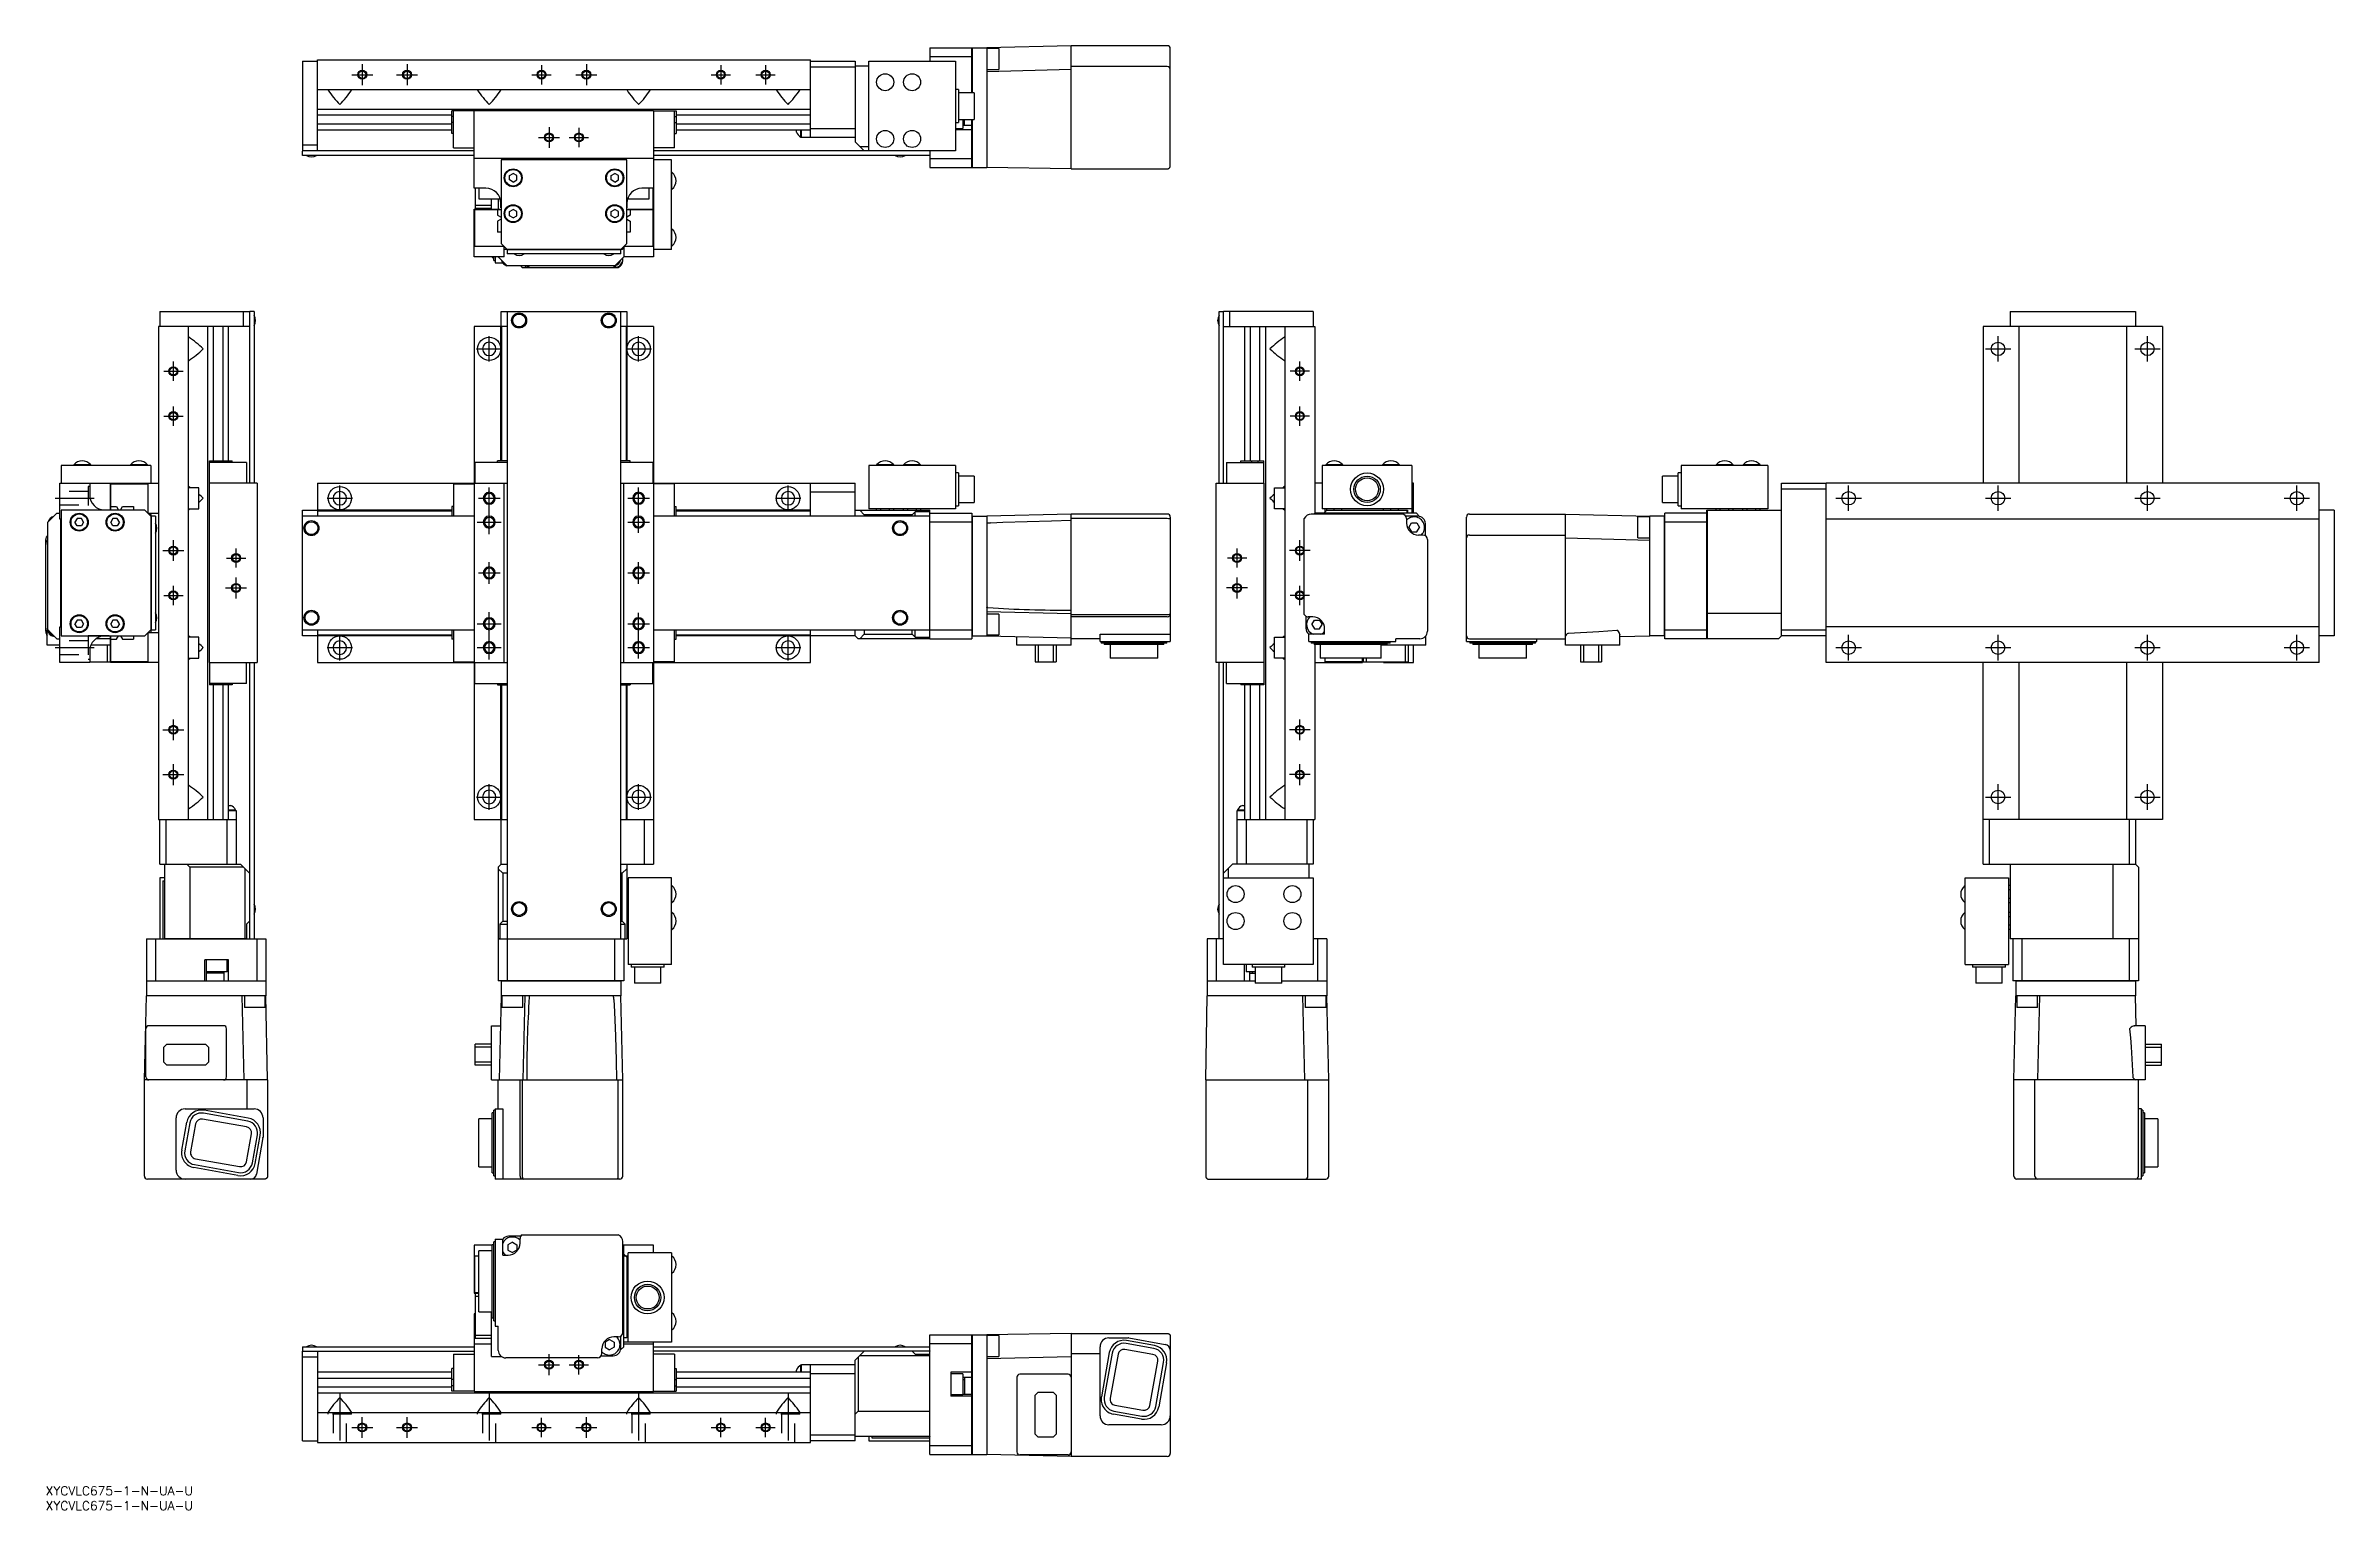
# Model space of a CAD drawing. Extents: x 0 to 766, y -8 to 482.
import ezdxf

# ---------------------------------------------------------------- set-up
doc = ezdxf.new("R2010")
doc.units = 0
doc.header["$LTSCALE"] = 0.5
doc.linetypes.add('CENTER', pattern=[50.8, 31.75, -6.35, 6.35, -6.35])
doc.linetypes.add('DASHED', pattern=[19.05, 12.7, -6.35])
for name, color, linetype in [('MSM_CENTER', 1, 'CENTER'), ('MSM_CONTINUOUS', 7, 'CONTINUOUS'), ('MSM_DASHED', 4, 'DASHED'), ('MSM_NARROW', 5, 'CONTINUOUS'), ('MSM_PART_NUMBER', 7, 'CONTINUOUS')]:
    doc.layers.add(name, color=color, linetype=linetype)
doc.styles.get("Standard").update_dxf_attribs({"font": 'txt.shx', "height": 3, "bigfont": 'bigfont.shx'})

# ---------------------------------------------------------------- blocks, each defined once
blk = doc.blocks.new('*U2')
at = {"layer": 'MSM_PART_NUMBER'}
blk.add_text('XYCVLC675-1-N-UA-U', height=3, dxfattribs=at).set_placement((0, -3))
blk = doc.blocks.new('*U3')
at = {"layer": 'MSM_PART_NUMBER'}
blk.add_text('XYCVLC675-1-N-UA-U', height=3, dxfattribs=at).set_placement((0, -8))

msp = doc.modelspace()

# ---------------------------------------------------------------- linework, layer by layer
at = {"layer": 'MSM_CENTER'}
for p, q in [((105.91, 475.98), (105.91, 468.98)), ((120.91, 475.98), (120.91, 468.98)), ((165.91, 475.7), (165.91, 469.25)), ((180.91, 475.98), (180.91, 468.98)), ((225.91, 475.7), (225.91, 469.25)), ((240.91, 475.7), (240.91, 469.25)), ((102.41, 472.48), (109.41, 472.48)), ((117.41, 472.48), (124.41, 472.48)), ((162.68, 472.48), (169.14, 472.48)), ((177.41, 472.48), (184.41, 472.48)), ((222.68, 472.48), (229.14, 472.48)), ((237.68, 472.48), (244.14, 472.48)), ((168.41, 454.98), (168.41, 447.98)), ((178.41, 454.7), (178.41, 448.25)), ((164.91, 451.48), (171.91, 451.48)), ((175.18, 451.48), (181.64, 451.48)), ((148.41, 376.47), (148.41, 384.97)), ((198.41, 376.47), (198.41, 384.97)), ((653.34, 376.47), (653.34, 384.97)), ((703.34, 376.47), (703.34, 384.97)), ((42.7, 369.99), (42.7, 376.45)), ((144.16, 380.72), (152.66, 380.72)), ((194.16, 380.72), (202.66, 380.72)), ((419.68, 369.99), (419.68, 376.45)), ((649.09, 380.72), (657.59, 380.72)), ((699.09, 380.72), (707.59, 380.72)), ((39.47, 373.22), (45.93, 373.22)), ((422.91, 373.22), (416.45, 373.22)), ((42.7, 354.99), (42.7, 361.45)), ((419.68, 354.99), (419.68, 361.45)), ((39.47, 358.22), (45.93, 358.22)), ((422.91, 358.22), (416.45, 358.22)), ((3.2, 330.72), (16.2, 330.72)), ((94.16, 330.72), (102.66, 330.72)), ((98.41, 326.47), (98.41, 334.97)), ((144.79, 330.72), (152.03, 330.72)), ((148.41, 318.72), (148.41, 334.34)), ((194.79, 330.72), (202.03, 330.72)), ((198.41, 319.1), (198.41, 334.34)), ((244.16, 330.72), (252.66, 330.72)), ((248.41, 326.47), (248.41, 334.97)), ((599.09, 330.72), (607.59, 330.72)), ((603.34, 326.47), (603.34, 334.97)), ((649.09, 330.72), (657.59, 330.72)), ((653.34, 326.47), (653.34, 334.97)), ((699.09, 330.72), (707.59, 330.72)), ((703.34, 326.47), (703.34, 334.97)), ((749.09, 330.72), (757.59, 330.72)), ((753.34, 326.47), (753.34, 334.97)), ((144.41, 322.72), (152.41, 322.72)), ((194.79, 322.72), (202.03, 322.72)), ((42.7, 309.72), (42.7, 316.72)), ((419.68, 309.72), (419.68, 316.72)), ((39.2, 313.22), (46.2, 313.22)), ((60.47, 310.72), (66.93, 310.72)), ((63.7, 307.49), (63.7, 313.95)), ((148.41, 302.1), (148.41, 309.34)), ((198.41, 302.1), (198.41, 309.34)), ((401.91, 310.72), (395.45, 310.72)), ((398.68, 307.49), (398.68, 313.95)), ((423.18, 313.22), (416.18, 313.22)), ((42.7, 294.99), (42.7, 301.45)), ((60.2, 300.72), (67.2, 300.72)), ((63.7, 297.22), (63.7, 304.22)), ((144.79, 305.72), (152.03, 305.72)), ((194.79, 305.72), (202.03, 305.72)), ((402.18, 300.72), (395.18, 300.72)), ((398.68, 297.22), (398.68, 304.22)), ((419.68, 294.99), (419.68, 301.45)), ((39.47, 298.22), (45.93, 298.22)), ((148.41, 276.72), (148.41, 292.72)), ((198.41, 277.1), (198.41, 292.34)), ((422.91, 298.22), (416.45, 298.22)), ((98.41, 276.47), (98.41, 284.97)), ((144.41, 288.72), (152.41, 288.72)), ((194.79, 288.72), (202.03, 288.72)), ((248.41, 276.47), (248.41, 284.97)), ((603.34, 276.47), (603.34, 284.97)), ((653.34, 276.47), (653.34, 284.97)), ((703.34, 276.47), (703.34, 284.97)), ((753.34, 276.47), (753.34, 284.97)), ((3.2, 280.72), (16.2, 280.72)), ((94.16, 280.72), (102.66, 280.72)), ((144.41, 280.72), (152.41, 280.72)), ((194.79, 280.72), (202.03, 280.72)), ((244.16, 280.72), (252.66, 280.72)), ((599.09, 280.72), (607.59, 280.72)), ((649.09, 280.72), (657.59, 280.72)), ((699.09, 280.72), (707.59, 280.72)), ((749.09, 280.72), (757.59, 280.72)), ((39.2, 253.22), (46.2, 253.22)), ((42.7, 249.72), (42.7, 256.72)), ((423.18, 253.22), (416.18, 253.22)), ((419.68, 249.72), (419.68, 256.72)), ((39.2, 238.22), (46.2, 238.22)), ((42.7, 234.72), (42.7, 241.72)), ((423.18, 238.22), (416.18, 238.22)), ((419.68, 234.72), (419.68, 241.72)), ((144.16, 230.72), (152.66, 230.72)), ((148.41, 226.47), (148.41, 234.97)), ((194.16, 230.72), (202.66, 230.72)), ((198.41, 226.47), (198.41, 234.97)), ((649.09, 230.72), (657.59, 230.72)), ((653.34, 226.47), (653.34, 234.97)), ((699.09, 230.72), (707.59, 230.72)), ((703.34, 226.47), (703.34, 234.97)), ((164.91, 40.7), (171.91, 40.7)), ((168.41, 37.2), (168.41, 44.2)), ((175.18, 40.7), (181.64, 40.7)), ((178.41, 37.47), (178.41, 43.93)), ((98.41, 31.2), (98.41, 12.7)), ((148.41, 31.2), (148.41, 12.7)), ((198.41, 31.2), (198.41, 12.7)), ((248.41, 31.2), (248.41, 12.7)), ((105.91, 16.2), (105.91, 23.2)), ((120.91, 16.2), (120.91, 23.2)), ((180.91, 16.2), (180.91, 23.2)), ((102.41, 19.7), (109.41, 19.7)), ((117.41, 19.7), (124.41, 19.7)), ((162.68, 19.7), (169.14, 19.7)), ((165.91, 16.47), (165.91, 22.93)), ((177.41, 19.7), (184.41, 19.7)), ((222.68, 19.7), (229.14, 19.7)), ((225.91, 16.47), (225.91, 22.93)), ((237.68, 19.7), (244.14, 19.7)), ((240.91, 16.47), (240.91, 22.93))]:
    msp.add_line(p, q, dxfattribs=at)
at = {"layer": 'MSM_CONTINUOUS'}
for p, q in [((85.91, 476.98), (90.91, 476.98)), ((85.91, 476.98), (85.91, 446.98)), ((90.91, 477.48), (255.91, 477.48)), ((90.91, 446.98), (90.91, 477.48)), ((255.91, 451.48), (255.91, 477.48)), ((255.91, 476.98), (270.91, 476.98)), ((270.91, 474.98), (255.91, 474.98)), ((270.91, 476.98), (270.91, 449.98)), ((270.91, 475.48), (275.41, 475.48)), ((275.41, 446.98), (275.41, 476.98)), ((275.41, 476.98), (304.41, 476.98)), ((295.91, 481.48), (309.91, 481.48)), ((295.91, 481.48), (295.91, 476.98)), ((309.91, 478.48), (295.91, 478.48)), ((304.41, 476.98), (304.41, 446.98)), ((309.91, 481.38), (310.01, 481.48)), ((309.91, 466.4), (309.91, 481.48)), ((310.01, 481.48), (314.91, 481.48)), ((310.01, 481.48), (310.01, 466.4)), ((343.11, 482.18), (314.91, 481.48)), ((314.91, 481.48), (314.91, 441.48)), ((318.91, 481.24), (314.91, 481.24)), ((318.91, 481.24), (318.91, 474.24)), ((375.31, 482.18), (343.11, 482.18)), ((343.11, 440.98), (343.11, 482.18)), ((375.31, 475.18), (343.11, 475.18)), ((376.31, 441.98), (376.31, 481.18)), ((90.91, 467.48), (255.91, 467.48)), ((94.67, 467.48), (94.51, 467.35)), ((102.15, 467.48), (102.31, 467.35)), ((144.67, 467.48), (144.51, 467.35)), ((152.15, 467.48), (152.31, 467.35)), ((194.67, 467.48), (194.51, 467.35)), ((202.15, 467.48), (202.31, 467.35)), ((244.67, 467.48), (244.51, 467.35)), ((252.15, 467.48), (252.31, 467.35)), ((305.41, 467.48), (304.41, 467.48)), ((305.41, 467.48), (305.41, 456.48)), ((314.91, 474.24), (318.91, 474.24)), ((343.11, 474.18), (314.91, 473.48)), ((90.91, 460.98), (255.91, 460.98)), ((135.91, 452.78), (135.91, 460.38)), ((143.41, 460.38), (135.91, 460.38)), ((136.41, 447.98), (136.41, 460.38)), ((143.41, 460.48), (203.41, 460.48)), ((143.41, 434.48), (143.41, 460.48)), ((203.41, 460.48), (203.41, 411.48)), ((203.41, 460.38), (210.91, 460.38)), ((210.41, 447.98), (210.41, 460.38)), ((210.91, 460.38), (210.91, 452.78)), ((310.71, 466.4), (305.41, 466.4)), ((310.71, 466.4), (310.71, 457.55)), ((90.91, 459.01), (135.91, 459.01)), ((135.91, 455.94), (90.91, 455.94)), ((90.91, 453.98), (135.91, 453.98)), ((136.41, 458.5), (135.91, 458.5)), ((136.41, 456.45), (135.91, 456.45)), ((136.41, 452.78), (135.91, 452.78)), ((210.41, 458.5), (210.91, 458.5)), ((210.41, 456.45), (210.91, 456.45)), ((210.41, 452.78), (210.91, 452.78)), ((210.91, 459.01), (255.91, 459.01)), ((255.91, 455.94), (210.91, 455.94)), ((210.91, 453.98), (255.91, 453.98)), ((251.26, 453.25), (251.26, 453.98)), ((252.71, 451.63), (252.71, 453.98)), ((252.91, 451.48), (252.91, 453.98)), ((255.91, 454.48), (270.91, 454.48)), ((304.41, 456.48), (305.41, 456.48)), ((304.41, 454.48), (306.91, 454.48)), ((309.91, 453.98), (304.41, 453.98)), ((305.41, 457.55), (310.71, 457.55)), ((306.91, 457.55), (306.91, 454.48)), ((306.91, 456.48), (307.41, 456.48)), ((306.91, 455.58), (309.91, 455.58)), ((307.41, 455.58), (307.41, 457.55)), ((309.91, 441.48), (309.91, 457.55)), ((310.01, 457.55), (310.01, 441.48)), ((85.91, 448.98), (90.91, 448.98)), ((85.91, 446.88), (86.01, 446.98)), ((143.41, 446.98), (85.91, 446.98)), ((85.91, 445.48), (85.91, 446.88)), ((143.41, 445.48), (85.91, 445.48)), ((136.41, 447.98), (143.41, 447.98)), ((203.41, 444.48), (143.41, 444.48)), ((155.41, 444.48), (155.41, 444.18)), ((191.41, 444.18), (191.41, 444.48)), ((210.41, 447.98), (203.41, 447.98)), ((304.41, 446.98), (203.41, 446.98)), ((295.91, 445.48), (203.41, 445.48)), ((252.71, 451.63), (252.91, 451.63)), ((270.91, 451.48), (252.91, 451.48)), ((270.91, 449.98), (273.91, 446.98)), ((272.41, 448.48), (275.41, 448.48)), ((295.91, 446.88), (295.81, 446.98)), ((295.91, 446.98), (295.91, 441.48)), ((295.91, 444.48), (309.91, 444.48)), ((194.41, 443.98), (152.41, 443.98)), ((152.41, 443.98), (152.41, 415.98)), ((155.16, 438.7), (156.41, 439.42)), ((155.16, 437.25), (155.16, 438.7)), ((156.41, 436.53), (155.16, 437.25)), ((155.41, 444.18), (191.41, 444.18)), ((157.66, 438.7), (156.41, 439.42)), ((156.41, 436.53), (157.66, 437.25)), ((157.66, 437.25), (157.66, 438.7)), ((189.16, 438.7), (190.41, 439.42)), ((189.16, 437.25), (189.16, 438.7)), ((190.41, 436.53), (189.16, 437.25)), ((191.66, 438.7), (190.41, 439.42)), ((190.41, 436.53), (191.66, 437.25)), ((191.66, 437.25), (191.66, 438.7)), ((194.41, 415.98), (194.41, 443.98)), ((209.41, 443.98), (203.41, 443.98)), ((209.41, 413.98), (209.41, 443.98)), ((209.57, 439.83), (209.41, 439.83)), ((209.57, 434.13), (209.57, 439.83)), ((295.91, 441.48), (309.91, 441.48)), ((310.01, 441.48), (309.91, 441.58)), ((310.01, 441.48), (314.96, 441.48)), ((343.11, 440.98), (314.91, 441.48)), ((343.11, 440.98), (375.31, 440.98)), ((375.31, 440.98), (375.36, 440.98)), ((375.36, 440.98), (375.41, 440.98)), ((375.41, 440.98), (375.45, 440.99)), ((375.45, 440.99), (375.5, 440.99)), ((375.5, 440.99), (375.55, 441)), ((375.55, 441), (375.59, 441.02)), ((375.59, 441.02), (375.64, 441.03)), ((375.64, 441.03), (375.67, 441.04)), ((375.67, 441.04), (375.7, 441.05)), ((375.7, 441.05), (375.73, 441.07)), ((375.73, 441.07), (375.76, 441.08)), ((375.76, 441.08), (375.79, 441.1)), ((375.79, 441.1), (375.82, 441.11)), ((375.82, 441.11), (375.84, 441.13)), ((375.84, 441.13), (375.87, 441.15)), ((375.87, 441.15), (375.9, 441.17)), ((375.9, 441.17), (375.93, 441.19)), ((375.93, 441.19), (375.95, 441.21)), ((375.95, 441.21), (375.98, 441.23)), ((375.98, 441.23), (376, 441.25)), ((376, 441.25), (376.02, 441.27)), ((376.02, 441.27), (376.05, 441.3)), ((376.05, 441.3), (376.07, 441.32)), ((376.07, 441.32), (376.09, 441.35)), ((376.09, 441.35), (376.11, 441.37)), ((376.11, 441.37), (376.13, 441.4)), ((376.13, 441.4), (376.15, 441.43)), ((376.15, 441.43), (376.17, 441.46)), ((376.17, 441.46), (376.19, 441.5)), ((376.19, 441.5), (376.21, 441.54)), ((376.21, 441.54), (376.23, 441.57)), ((376.23, 441.57), (376.24, 441.61)), ((376.24, 441.61), (376.26, 441.65)), ((376.26, 441.65), (376.27, 441.69)), ((376.27, 441.69), (376.28, 441.73)), ((376.28, 441.73), (376.29, 441.76)), ((376.29, 441.79), (376.3, 441.82)), ((376.29, 441.76), (376.29, 441.79)), ((376.3, 441.85), (376.31, 441.88)), ((376.3, 441.82), (376.3, 441.85)), ((376.31, 441.97), (376.31, 441.98)), ((376.31, 441.94), (376.31, 441.97)), ((376.31, 441.91), (376.31, 441.94)), ((376.31, 441.88), (376.31, 441.91)), ((147.31, 434.48), (143.41, 434.48)), ((143.71, 434.48), (143.71, 427.68)), ((144.91, 434.48), (144.91, 430.98)), ((144.91, 430.98), (151.91, 430.98)), ((149.21, 427.48), (149.21, 430.98)), ((151.41, 430.98), (151.41, 427.48)), ((151.91, 430.98), (151.91, 431.43)), ((152.31, 427.98), (152.31, 429.48)), ((194.51, 429.48), (194.51, 427.98)), ((194.91, 431.43), (194.91, 430.98)), ((194.91, 430.98), (201.91, 430.98)), ((203.41, 434.48), (199.51, 434.48)), ((201.91, 430.98), (201.91, 434.48)), ((203.31, 427.48), (203.31, 434.48)), ((209.41, 434.13), (209.57, 434.13)), ((143.41, 427.48), (152.01, 427.48)), ((143.41, 411.48), (143.41, 427.48)), ((143.61, 414.98), (143.61, 427.38)), ((143.61, 427.38), (152.41, 427.38)), ((149.21, 428.68), (143.71, 428.68)), ((149.21, 427.68), (143.71, 427.68)), ((144.91, 427.48), (144.91, 427.68)), ((151.21, 427.38), (151.21, 425.5)), ((151.21, 425.5), (152.41, 424.81)), ((152.41, 424.14), (151.21, 423.45)), ((151.21, 423.45), (151.21, 419.78)), ((152.01, 427.48), (152.01, 427.38)), ((152.31, 427.98), (152.41, 427.98)), ((155.16, 426.7), (156.41, 427.42)), ((155.16, 425.25), (155.16, 426.7)), ((156.41, 424.53), (155.16, 425.25)), ((157.66, 426.7), (156.41, 427.42)), ((156.41, 424.53), (157.66, 425.25)), ((157.66, 425.25), (157.66, 426.7)), ((189.16, 426.7), (190.41, 427.42)), ((189.16, 425.25), (189.16, 426.7)), ((190.41, 424.53), (189.16, 425.25)), ((191.66, 426.7), (190.41, 427.42)), ((190.41, 424.53), (191.66, 425.25)), ((191.66, 425.25), (191.66, 426.7)), ((194.41, 427.98), (194.51, 427.98)), ((194.41, 427.38), (203.21, 427.38)), ((195.61, 425.5), (194.42, 424.81)), ((194.42, 424.14), (195.61, 423.45)), ((194.81, 427.48), (203.41, 427.48)), ((194.81, 427.38), (194.81, 427.48)), ((195.61, 427.38), (195.61, 425.5)), ((195.61, 423.45), (195.61, 419.78)), ((203.21, 427.38), (203.21, 414.98)), ((153.41, 414.98), (143.61, 414.98)), ((152.41, 419.78), (151.21, 419.78)), ((152.41, 415.98), (154.41, 413.98)), ((153.41, 414.78), (153.61, 414.78)), ((153.41, 411.48), (153.41, 414.78)), ((192.91, 413.98), (153.41, 413.98)), ((154.41, 413.98), (154.41, 412.48)), ((192.41, 413.88), (154.41, 413.88)), ((192.41, 413.98), (194.41, 415.98)), ((192.41, 412.48), (192.41, 413.98)), ((193.41, 414.48), (192.91, 413.98)), ((193.21, 414.78), (193.41, 414.78)), ((203.21, 414.98), (193.41, 414.98)), ((193.41, 414.78), (193.41, 411.48)), ((195.61, 419.78), (194.41, 419.78)), ((209.41, 413.98), (203.41, 413.98)), ((209.57, 420.83), (209.41, 420.83)), ((209.41, 415.13), (209.57, 415.13)), ((209.57, 415.13), (209.57, 420.83)), ((153.41, 411.48), (143.41, 411.48)), ((149.41, 411.48), (149.41, 411.3)), ((149.41, 411.3), (149.91, 411.3)), ((149.91, 410.3), (149.91, 411.48)), ((149.91, 410.3), (150.41, 410.3)), ((150.41, 411.48), (150.41, 409.48)), ((150.41, 409.48), (152.91, 409.48)), ((154.41, 408.48), (151.41, 411.48)), ((192.41, 412.48), (154.41, 412.48)), ((190.41, 408.48), (154.41, 408.48)), ((159.46, 407.98), (191.59, 407.98)), ((160.99, 407.98), (161.09, 408.05)), ((161.09, 408.05), (161.51, 408.36)), ((161.51, 408.36), (161.59, 408.4)), ((161.59, 408.4), (161.65, 408.42)), ((161.65, 408.42), (161.7, 408.44)), ((161.7, 408.44), (161.74, 408.45)), ((161.74, 408.45), (161.77, 408.46)), ((161.77, 408.46), (161.8, 408.46)), ((161.8, 408.46), (161.82, 408.47)), ((161.82, 408.47), (161.84, 408.47)), ((161.84, 408.47), (161.85, 408.47)), ((161.85, 408.47), (161.86, 408.47)), ((161.86, 408.47), (161.87, 408.47)), ((161.87, 408.47), (161.88, 408.47)), ((161.88, 408.47), (161.88, 408.47)), ((161.88, 408.47), (161.88, 408.47)), ((161.88, 408.47), (161.89, 408.47)), ((161.89, 408.47), (161.89, 408.48)), ((161.89, 408.48), (161.89, 408.48)), ((161.89, 408.48), (161.89, 408.48)), ((161.89, 408.48), (161.89, 408.48)), ((161.89, 408.48), (161.9, 408.48)), ((161.9, 408.48), (161.9, 408.48)), ((161.9, 408.48), (161.9, 408.48)), ((161.9, 408.48), (161.9, 408.48)), ((161.9, 408.48), (161.9, 408.48)), ((161.9, 408.48), (161.9, 408.48)), ((161.9, 408.48), (161.9, 408.48)), ((161.9, 408.48), (161.9, 408.48)), ((161.9, 408.48), (161.9, 408.48)), ((161.9, 408.48), (161.9, 408.48)), ((161.9, 408.48), (161.9, 408.48)), ((161.9, 408.48), (161.9, 408.48)), ((161.9, 408.48), (161.9, 408.48)), ((161.9, 408.48), (161.91, 408.48)), ((161.91, 408.48), (161.91, 408.48)), ((161.91, 408.48), (161.91, 408.48)), ((161.91, 408.48), (161.91, 408.48)), ((161.91, 408.48), (161.91, 408.48)), ((161.91, 408.48), (161.91, 408.48)), ((161.91, 408.48), (161.91, 408.48)), ((161.91, 408.48), (161.91, 408.48)), ((161.91, 408.48), (161.91, 408.48)), ((161.91, 408.48), (161.91, 408.48)), ((161.91, 408.48), (161.91, 408.48)), ((161.91, 408.48), (161.91, 408.48)), ((189.91, 408.48), (189.91, 408.48)), ((189.91, 408.48), (189.91, 408.48)), ((189.91, 408.48), (189.91, 408.48)), ((189.91, 408.48), (189.92, 408.48)), ((189.92, 408.48), (189.92, 408.48)), ((189.92, 408.48), (189.92, 408.48)), ((189.92, 408.48), (189.92, 408.48)), ((189.92, 408.48), (189.92, 408.48)), ((189.92, 408.48), (189.92, 408.48)), ((189.92, 408.48), (189.92, 408.48)), ((189.92, 408.48), (189.92, 408.48)), ((189.92, 408.48), (189.92, 408.48)), ((189.92, 408.48), (189.92, 408.48)), ((189.92, 408.48), (189.92, 408.48)), ((189.92, 408.48), (189.92, 408.48)), ((189.92, 408.48), (189.93, 408.48)), ((189.93, 408.48), (189.93, 408.48)), ((189.93, 408.48), (189.93, 408.48)), ((189.93, 408.48), (189.93, 408.48)), ((189.93, 408.48), (189.93, 408.48)), ((189.93, 408.48), (189.93, 408.48)), ((189.93, 408.48), (189.94, 408.48)), ((189.94, 408.48), (189.94, 408.48)), ((189.94, 408.48), (189.94, 408.48)), ((189.94, 408.48), (189.94, 408.47)), ((189.94, 408.47), (189.95, 408.47)), ((189.95, 408.47), (189.95, 408.47)), ((189.95, 408.47), (189.95, 408.47)), ((189.95, 408.47), (189.96, 408.47)), ((189.96, 408.47), (189.96, 408.47)), ((189.96, 408.47), (189.97, 408.47)), ((189.97, 408.47), (189.98, 408.47)), ((189.98, 408.47), (189.99, 408.47)), ((189.99, 408.47), (190.02, 408.47)), ((190.02, 408.47), (190.05, 408.47)), ((190.05, 408.47), (190.08, 408.46)), ((190.08, 408.46), (190.13, 408.45)), ((190.13, 408.45), (190.36, 408.38)), ((190.36, 408.38), (190.64, 408.24)), ((190.41, 408.48), (193.41, 411.48)), ((190.64, 408.24), (190.86, 408.09)), ((190.86, 408.09), (191.02, 407.98)), ((193.11, 410.28), (193.11, 411.18)), ((203.41, 411.48), (193.41, 411.48)), ((38.2, 393.22), (38.2, 388.22)), ((38.2, 393.22), (68.2, 393.22)), ((66.2, 388.22), (66.2, 393.22)), ((68.3, 393.22), (68.2, 393.12)), ((68.2, 393.22), (68.2, 335.72)), ((69.7, 393.22), (68.3, 393.22)), ((69.7, 393.22), (69.7, 335.72)), ((152.41, 388.22), (152.41, 393.22)), ((152.41, 393.22), (194.41, 393.22)), ((154.41, 393.22), (154.41, 169.22)), ((192.41, 183.22), (192.41, 393.22)), ((194.41, 393.22), (194.41, 388.22)), ((392.68, 335.72), (392.68, 393.22)), ((392.68, 393.22), (394.08, 393.22)), ((394.18, 393.12), (394.08, 393.22)), ((424.18, 393.22), (394.18, 393.22)), ((394.18, 335.72), (394.18, 393.22)), ((396.18, 393.22), (396.18, 388.22)), ((424.18, 393.22), (424.18, 388.22)), ((657.34, 393.22), (657.34, 388.22)), ((657.34, 393.22), (699.34, 393.22)), ((699.34, 393.22), (699.34, 388.22)), ((37.7, 388.22), (37.7, 223.22)), ((68.2, 388.22), (37.7, 388.22)), ((47.7, 388.22), (47.7, 223.22)), ((47.7, 384.46), (47.83, 384.62)), ((54.2, 223.22), (54.2, 388.22)), ((56.16, 343.22), (56.16, 388.22)), ((59.24, 388.22), (59.24, 343.22)), ((61.2, 343.22), (61.2, 388.22)), ((154.41, 388.22), (143.41, 388.22)), ((143.41, 388.22), (143.41, 223.22)), ((152.31, 343.22), (152.31, 388.22)), ((152.61, 343.22), (152.61, 388.22)), ((203.41, 388.22), (192.41, 388.22)), ((194.21, 388.22), (194.21, 343.22)), ((194.51, 388.22), (194.51, 343.22)), ((203.41, 388.22), (203.41, 208.22)), ((394.18, 388.22), (424.68, 388.22)), ((401.18, 388.22), (401.18, 343.22)), ((403.14, 343.22), (403.14, 388.22)), ((406.22, 388.22), (406.22, 343.22)), ((408.18, 388.22), (408.18, 223.22)), ((414.68, 384.46), (414.55, 384.62)), ((414.68, 388.22), (414.68, 223.22)), ((424.68, 388.22), (424.68, 325.72)), ((648.34, 388.22), (648.34, 335.72)), ((708.34, 388.22), (648.34, 388.22)), ((660.34, 388.22), (660.34, 335.72)), ((696.34, 388.22), (696.34, 335.72)), ((708.34, 388.22), (708.34, 335.72)), ((47.7, 376.98), (47.83, 376.82)), ((414.68, 376.98), (414.55, 376.82)), ((5.2, 341.72), (5.2, 335.72)), ((35.2, 341.72), (5.2, 341.72)), ((15.05, 341.88), (9.35, 341.88)), ((9.35, 341.88), (9.35, 341.72)), ((15.05, 341.72), (15.05, 341.88)), ((34.05, 341.88), (28.35, 341.88)), ((28.35, 341.88), (28.35, 341.72)), ((34.05, 341.72), (34.05, 341.88)), ((35.2, 341.72), (35.2, 335.72)), ((54.8, 343.22), (62.4, 343.22)), ((54.8, 335.72), (54.8, 343.22)), ((67.2, 342.72), (54.8, 342.72)), ((56.68, 342.72), (56.68, 343.22)), ((58.72, 342.72), (58.72, 343.22)), ((62.4, 342.72), (62.4, 343.22)), ((67.2, 342.72), (67.2, 335.72)), ((154.41, 342.72), (143.61, 342.72)), ((143.61, 342.72), (143.61, 335.72)), ((154.41, 343.22), (151.21, 343.22)), ((151.21, 342.72), (151.21, 343.22)), ((195.61, 343.22), (192.41, 343.22)), ((203.21, 342.72), (192.41, 342.72)), ((195.61, 342.72), (195.61, 343.22)), ((203.21, 342.72), (203.21, 335.72)), ((275.41, 341.72), (275.41, 327.22)), ((304.41, 341.72), (275.41, 341.72)), ((283.76, 341.88), (278.06, 341.88)), ((278.06, 341.88), (278.06, 341.72)), ((283.76, 341.72), (283.76, 341.88)), ((292.76, 341.88), (287.06, 341.88)), ((287.06, 341.88), (287.06, 341.72)), ((292.76, 341.72), (292.76, 341.88)), ((304.41, 341.72), (304.41, 327.22)), ((305.41, 339.22), (304.41, 339.22)), ((305.41, 339.22), (305.41, 328.22)), ((310.71, 338.15), (305.41, 338.15)), ((310.71, 338.15), (310.71, 329.3)), ((395.18, 342.72), (407.58, 342.72)), ((395.18, 342.72), (395.18, 335.72)), ((399.98, 343.22), (407.58, 343.22)), ((399.98, 342.72), (399.98, 343.22)), ((403.66, 342.72), (403.66, 343.22)), ((405.71, 342.72), (405.71, 343.22)), ((407.58, 335.72), (407.58, 343.22)), ((427.18, 341.72), (427.18, 327.22)), ((457.18, 341.72), (427.18, 341.72)), ((434.03, 341.88), (428.33, 341.88)), ((428.33, 341.88), (428.33, 341.72)), ((434.03, 341.72), (434.03, 341.88)), ((453.03, 341.88), (447.33, 341.88)), ((447.33, 341.88), (447.33, 341.72)), ((453.03, 341.72), (453.03, 341.88)), ((457.18, 341.72), (457.18, 325.72)), ((546.34, 338.15), (541.04, 338.15)), ((541.04, 329.3), (541.04, 338.15)), ((547.34, 339.22), (546.34, 339.22)), ((546.34, 328.22), (546.34, 339.22)), ((547.34, 341.72), (547.34, 327.22)), ((576.34, 341.72), (547.34, 341.72)), ((564.69, 341.88), (558.99, 341.88)), ((558.99, 341.88), (558.99, 341.72)), ((564.69, 341.72), (564.69, 341.88)), ((573.69, 341.88), (567.99, 341.88)), ((567.99, 341.88), (567.99, 341.72)), ((573.69, 341.72), (573.69, 341.88)), ((576.34, 341.72), (576.34, 327.22)), ((4.7, 323.72), (4.7, 335.72)), ((4.7, 335.72), (37.7, 335.72)), ((14.7, 335.72), (14.7, 331.82)), ((21.7, 335.62), (14.7, 335.62)), ((21.7, 327.12), (21.7, 335.72)), ((21.8, 335.52), (34.2, 335.52)), ((21.8, 326.72), (21.8, 335.52)), ((34.2, 335.52), (34.2, 325.72)), ((47.7, 334.46), (47.83, 334.62)), ((51.2, 334.22), (47.7, 334.22)), ((51.2, 327.22), (51.2, 334.22)), ((70.7, 335.72), (54.7, 335.72)), ((54.7, 335.72), (54.7, 275.72)), ((70.7, 335.72), (70.7, 275.72)), ((90.91, 335.72), (90.91, 324.72)), ((90.91, 335.72), (154.41, 335.72)), ((136.41, 335.52), (136.41, 324.72)), ((136.41, 335.52), (143.41, 335.52)), ((153.41, 275.72), (153.41, 335.72)), ((192.41, 335.72), (270.91, 335.72)), ((193.41, 275.72), (193.41, 335.72)), ((210.41, 335.52), (203.41, 335.52)), ((210.41, 324.72), (210.41, 335.52)), ((255.91, 324.72), (255.91, 335.72)), ((270.91, 332.72), (255.91, 332.72)), ((270.91, 324.72), (270.91, 335.72)), ((391.68, 335.72), (407.68, 335.72)), ((391.68, 275.72), (391.68, 335.72)), ((407.68, 335.72), (407.68, 275.72)), ((411.18, 327.22), (411.18, 334.22)), ((411.18, 334.22), (414.68, 334.22)), ((414.68, 334.46), (414.55, 334.62)), ((427.18, 335.72), (424.68, 335.72)), ((457.68, 335.72), (457.18, 335.72)), ((457.68, 325.72), (457.68, 335.72)), ((580.84, 335.72), (595.74, 335.72)), ((580.84, 284.72), (580.84, 335.72)), ((595.84, 333.72), (580.84, 333.72)), ((595.84, 335.62), (595.74, 335.72)), ((760.84, 335.72), (595.84, 335.72)), ((595.84, 275.72), (595.84, 335.72)), ((760.84, 275.72), (760.84, 335.72)), ((3.7, 325.72), (0.7, 322.72)), ((0.7, 286.72), (0.7, 322.72)), ((3.7, 325.72), (4.7, 325.72)), ((5, 323.72), (4.7, 323.72)), ((5, 287.72), (5, 323.72)), ((5.2, 326.72), (5.2, 284.72)), ((33.2, 326.72), (5.2, 326.72)), ((10.48, 323.97), (9.76, 322.72)), ((10.48, 321.47), (9.76, 322.72)), ((11.92, 323.97), (10.48, 323.97)), ((12.64, 322.72), (11.92, 323.97)), ((12.64, 322.72), (11.92, 321.47)), ((19.7, 326.82), (21.2, 326.82)), ((21.2, 326.72), (21.2, 326.82)), ((21.8, 327.12), (21.7, 327.12)), ((22.48, 323.97), (21.76, 322.72)), ((22.48, 321.47), (21.76, 322.72)), ((21.8, 327.92), (23.68, 327.92)), ((23.92, 323.97), (22.48, 323.97)), ((23.68, 327.92), (24.36, 326.73)), ((24.64, 322.72), (23.92, 323.97)), ((24.64, 322.72), (23.92, 321.47)), ((25.04, 326.73), (25.72, 327.92)), ((25.72, 327.92), (29.4, 327.92)), ((29.4, 327.92), (29.4, 326.72)), ((35.2, 324.72), (33.2, 326.72)), ((34.4, 325.52), (34.4, 325.72)), ((34.4, 325.72), (37.7, 325.72)), ((34.7, 325.72), (35.2, 325.22)), ((35.2, 325.22), (35.2, 285.72)), ((36.7, 324.72), (35.2, 324.72)), ((35.3, 324.72), (35.3, 286.72)), ((36.7, 324.72), (36.7, 286.72)), ((47.7, 327.22), (51.2, 327.22)), ((47.7, 326.98), (47.83, 326.82)), ((85.91, 326.72), (90.91, 326.72)), ((85.91, 284.72), (85.91, 326.72)), ((143.41, 324.72), (85.91, 324.72)), ((90.91, 326.82), (135.91, 326.82)), ((90.91, 326.52), (135.91, 326.52)), ((136.41, 327.92), (135.91, 327.92)), ((135.91, 327.92), (135.91, 324.72)), ((295.91, 324.72), (203.41, 324.72)), ((210.41, 327.92), (210.91, 327.92)), ((210.91, 324.72), (210.91, 327.92)), ((210.91, 326.82), (255.91, 326.82)), ((210.91, 326.52), (255.91, 326.52)), ((270.91, 326.72), (295.91, 326.72)), ((272.41, 326.72), (273.91, 325.22)), ((289.91, 325.22), (273.91, 325.22)), ((273.91, 325.22), (273.91, 324.72)), ((304.41, 327.22), (275.41, 327.22)), ((278.02, 326.72), (278.02, 327.22)), ((279.47, 326.72), (279.47, 327.22)), ((282.35, 326.72), (282.35, 327.22)), ((283.8, 326.72), (283.8, 327.22)), ((287.02, 326.72), (287.02, 327.22)), ((288.47, 326.72), (288.47, 327.22)), ((290.91, 326.22), (289.91, 325.22)), ((289.91, 324.72), (289.91, 325.22)), ((290.91, 324.72), (290.91, 326.22)), ((295.91, 326.22), (290.91, 326.22)), ((291.35, 326.72), (291.35, 327.22)), ((292.8, 326.72), (292.8, 327.22)), ((295.91, 283.72), (295.91, 326.72)), ((295.91, 325.72), (309.91, 325.72)), ((309.91, 322.72), (295.91, 322.72)), ((304.41, 328.22), (305.41, 328.22)), ((305.41, 329.3), (310.71, 329.3)), ((309.91, 325.72), (309.91, 283.72)), ((310.01, 324.72), (309.91, 324.62)), ((310.01, 324.72), (314.91, 324.72)), ((310.01, 324.72), (310.01, 284.72)), ((343.11, 325.42), (314.91, 324.72)), ((314.91, 324.72), (314.91, 284.72)), ((314.91, 322.22), (315.01, 322.28)), ((316.24, 322.44), (320.3, 322.67)), ((320.3, 322.67), (328.43, 322.95)), ((328.43, 322.95), (336.56, 323.18)), ((336.56, 323.18), (343.11, 323.34)), ((375.31, 325.42), (343.11, 325.42)), ((343.11, 281.52), (343.11, 325.42)), ((375.31, 323.9), (343.11, 323.9)), ((376.15, 323.8), (376.24, 323.76)), ((376.24, 323.76), (376.31, 323.68)), ((376.31, 324.42), (376.31, 282.72)), ((376.31, 323.68), (376.31, 323.67)), ((414.68, 327.22), (411.18, 327.22)), ((414.68, 326.98), (414.55, 326.82)), ((421.18, 291.77), (421.18, 323.9)), ((453.88, 325.42), (423.48, 325.42)), ((424.38, 325.42), (424.68, 325.72)), ((458.68, 325.72), (424.68, 325.72)), ((457.18, 327.22), (427.18, 327.22)), ((428.68, 326.72), (427.68, 325.72)), ((428.18, 325.72), (428.18, 327.22)), ((428.68, 326.72), (428.68, 327.22)), ((428.68, 326.72), (455.68, 326.72)), ((431.18, 326.72), (431.18, 327.22)), ((433.68, 326.72), (433.68, 327.22)), ((434.18, 325.72), (434.18, 325.42)), ((442.18, 325.42), (442.18, 325.72)), ((447.68, 326.72), (447.68, 327.22)), ((450.18, 326.72), (450.18, 327.22)), ((452.68, 326.72), (452.68, 327.22)), ((459.18, 324.72), (455.15, 324.72)), ((455.38, 323.92), (455.38, 322.42)), ((455.58, 325.72), (455.58, 326.72)), ((455.68, 326.72), (455.68, 325.72)), ((456.21, 320.98), (457.08, 322.48)), ((457.08, 322.48), (458.81, 322.48)), ((459.74, 324.66), (458.68, 325.72)), ((458.81, 322.48), (459.68, 320.98)), ((461.62, 322.79), (461.68, 322.72)), ((461.68, 318.19), (461.68, 322.22)), ((475.44, 282.72), (475.44, 324.42)), ((476.44, 325.42), (508.64, 325.42)), ((508.64, 325.42), (536.84, 324.72)), ((508.64, 281.52), (508.64, 325.42)), ((532.84, 317.48), (532.84, 324.48)), ((536.84, 324.48), (532.84, 324.48)), ((541.74, 324.72), (536.84, 324.72)), ((536.84, 284.72), (536.84, 324.72)), ((541.04, 329.3), (546.34, 329.3)), ((541.74, 324.72), (541.84, 324.62)), ((541.74, 284.72), (541.74, 324.72)), ((555.84, 325.72), (541.84, 325.72)), ((541.84, 283.72), (541.84, 325.72)), ((555.84, 322.72), (541.84, 322.72)), ((546.34, 328.22), (547.34, 328.22)), ((576.34, 327.22), (547.34, 327.22)), ((555.84, 326.72), (580.84, 326.72)), ((555.84, 283.72), (555.84, 326.72)), ((555.94, 326.72), (555.94, 283.72)), ((558.96, 326.72), (558.96, 327.22)), ((560.4, 326.72), (560.4, 327.22)), ((563.29, 326.72), (563.29, 327.22)), ((564.73, 326.72), (564.73, 327.22)), ((567.96, 326.72), (567.96, 327.22)), ((569.4, 326.72), (569.4, 327.22)), ((572.29, 326.72), (572.29, 327.22)), ((573.73, 326.72), (573.73, 327.22)), ((760.84, 323.72), (595.84, 323.72)), ((765.84, 326.72), (760.84, 326.72)), ((765.84, 326.72), (765.84, 284.72)), ((0, 286.22), (0, 316.92)), ((11.92, 321.47), (10.48, 321.47)), ((23.92, 321.47), (22.48, 321.47)), ((456.21, 320.98), (457.08, 319.48)), ((457.08, 319.48), (458.81, 319.48)), ((458.81, 319.48), (459.68, 320.98)), ((460.88, 318.42), (459.38, 318.42)), ((462.38, 316.92), (462.38, 286.22)), ((476.44, 318.42), (508.64, 318.42)), ((508.64, 317.42), (536.84, 316.72)), ((532.84, 317.48), (536.84, 317.48)), ((314.93, 294.2), (314.91, 294.22)), ((343.11, 292.02), (314.91, 292.72)), ((318.91, 291.96), (314.91, 291.96)), ((315.03, 294.17), (314.93, 294.2)), ((315.18, 294.15), (315.03, 294.17)), ((315.31, 294.13), (315.18, 294.15)), ((318.91, 291.96), (318.91, 284.96)), ((343.11, 291.77), (375.31, 291.77)), ((375.31, 291.02), (343.11, 291.02)), ((376.12, 291.89), (376.22, 291.95)), ((376.22, 291.95), (376.29, 292.03)), ((376.29, 292.03), (376.31, 292.12)), ((421.68, 291.25), (421.68, 287.22)), ((423.98, 291.02), (422.48, 291.02)), ((555.84, 292.26), (555.94, 292.22)), ((555.94, 292.22), (580.84, 292.22)), ((0.5, 281.52), (0.5, 286.58)), ((3.7, 283.72), (0.7, 286.72)), ((3.7, 283.72), (4.7, 283.72)), ((4.7, 275.72), (4.7, 287.72)), ((4.7, 287.72), (5, 287.72)), ((5.2, 284.72), (33.2, 284.72)), ((10.48, 289.97), (9.76, 288.72)), ((10.48, 287.47), (9.76, 288.72)), ((11.92, 289.97), (10.48, 289.97)), ((11.92, 287.47), (10.48, 287.47)), ((12.64, 288.72), (11.92, 289.97)), ((12.64, 288.72), (11.92, 287.47)), ((21.7, 283.72), (16.84, 283.72)), ((21.2, 284.62), (19.7, 284.62)), ((21.2, 284.62), (21.2, 284.72)), ((21.7, 275.72), (21.7, 284.32)), ((21.7, 284.32), (21.8, 284.32)), ((22.48, 289.97), (21.76, 288.72)), ((22.48, 287.47), (21.76, 288.72)), ((21.8, 275.92), (21.8, 284.72)), ((21.8, 283.52), (23.68, 283.52)), ((23.92, 289.97), (22.48, 289.97)), ((23.92, 287.47), (22.48, 287.47)), ((23.68, 283.52), (24.36, 284.72)), ((24.64, 288.72), (23.92, 289.97)), ((24.64, 288.72), (23.92, 287.47)), ((25.04, 284.72), (25.72, 283.52)), ((25.72, 283.52), (29.4, 283.52)), ((29.4, 284.72), (29.4, 283.52)), ((33.2, 284.72), (35.2, 286.72)), ((34.2, 285.72), (34.2, 275.92)), ((34.4, 285.72), (34.4, 285.92)), ((37.7, 285.72), (34.4, 285.72)), ((35.2, 286.72), (36.7, 286.72)), ((47.7, 284.46), (47.83, 284.62)), ((51.2, 284.22), (47.7, 284.22)), ((51.2, 277.22), (51.2, 284.22)), ((85.91, 286.72), (143.41, 286.72)), ((90.91, 284.72), (85.91, 284.72)), ((90.91, 286.72), (90.91, 275.72)), ((135.91, 284.92), (90.91, 284.92)), ((135.91, 284.62), (90.91, 284.62)), ((135.91, 286.72), (135.91, 283.52)), ((136.41, 283.52), (135.91, 283.52)), ((136.41, 286.72), (136.41, 275.92)), ((203.41, 286.72), (309.91, 286.72)), ((210.41, 275.92), (210.41, 286.72)), ((210.41, 283.52), (210.91, 283.52)), ((210.91, 283.52), (210.91, 286.72)), ((255.91, 284.92), (210.91, 284.92)), ((255.91, 284.62), (210.91, 284.62)), ((255.91, 275.72), (255.91, 286.72)), ((270.91, 284.72), (255.91, 284.72)), ((270.91, 284.72), (270.91, 286.72)), ((270.91, 284.72), (271.91, 283.72)), ((295.81, 283.72), (271.91, 283.72)), ((273.91, 285.22), (272.41, 283.72)), ((273.91, 286.72), (273.91, 285.22)), ((273.91, 285.22), (289.91, 285.22)), ((289.91, 285.22), (289.91, 286.72)), ((289.91, 285.22), (290.91, 284.22)), ((290.91, 284.22), (290.91, 286.72)), ((290.91, 284.22), (295.81, 284.22)), ((295.81, 284.22), (295.91, 284.36)), ((295.81, 283.72), (295.81, 284.22)), ((295.91, 283.82), (295.81, 283.72)), ((295.91, 283.72), (309.91, 283.72)), ((309.91, 284.82), (310.01, 284.72)), ((310.01, 284.72), (314.91, 284.72)), ((314.91, 284.96), (318.91, 284.96)), ((314.91, 284.72), (343.11, 284.02)), ((324.96, 281.52), (324.96, 284.47)), ((352.81, 283.72), (343.11, 283.72)), ((352.81, 282.72), (352.81, 285.22)), ((352.81, 285.22), (376.31, 285.22)), ((411.18, 277.22), (411.18, 284.22)), ((411.18, 284.22), (414.68, 284.22)), ((414.68, 284.46), (414.55, 284.62)), ((421.68, 286.72), (421.74, 286.66)), ((422.68, 282.72), (422.68, 285.22)), ((427.98, 285.22), (422.68, 285.22)), ((423.68, 288.46), (424.55, 289.96)), ((423.68, 288.46), (424.55, 286.96)), ((424.55, 289.96), (426.28, 289.96)), ((424.55, 286.96), (426.28, 286.96)), ((426.28, 289.96), (427.15, 288.46)), ((426.28, 286.96), (427.15, 288.46)), ((427.98, 285.22), (427.98, 287.02)), ((451.78, 282.72), (451.78, 283.72)), ((459.88, 283.72), (451.78, 283.72)), ((461.88, 281.52), (461.88, 284.72)), ((476.44, 283.72), (508.64, 283.72)), ((498.94, 282.72), (498.94, 283.72)), ((508.64, 284.51), (508.66, 284.62)), ((508.66, 284.62), (508.69, 284.73)), ((509.35, 285.47), (509.44, 285.51)), ((509.44, 285.51), (509.55, 285.54)), ((509.55, 285.54), (509.64, 285.55)), ((509.64, 285.55), (519.77, 286.1)), ((519.77, 286.1), (522.78, 286.31)), ((522.78, 286.31), (525.79, 286.58)), ((525.79, 286.58), (525.9, 286.57)), ((525.9, 286.57), (526, 286.52)), ((526, 286.52), (526.09, 286.44)), ((526.79, 285.16), (526.79, 285.06)), ((526.79, 281.52), (526.79, 285.06)), ((526.79, 284.47), (536.84, 284.72)), ((541.74, 284.72), (536.84, 284.72)), ((541.84, 284.82), (541.74, 284.72)), ((541.84, 286.72), (555.84, 286.72)), ((555.84, 283.72), (541.84, 283.72)), ((555.94, 283.72), (555.84, 283.82)), ((579.84, 283.72), (555.94, 283.72)), ((580.84, 284.72), (579.84, 283.72)), ((580.84, 286.72), (595.84, 286.72)), ((595.74, 284.72), (580.84, 284.72)), ((595.74, 284.72), (595.84, 284.82)), ((760.84, 287.72), (595.84, 287.72)), ((765.84, 284.72), (760.84, 284.72)), ((4.7, 281.52), (0.5, 281.52)), ((14.7, 275.72), (4.7, 275.72)), ((14.7, 279.62), (14.7, 275.72)), ((14.7, 276.02), (21.5, 276.02)), ((21.7, 281.52), (15.08, 281.52)), ((20.5, 281.52), (20.5, 276.02)), ((21.5, 281.52), (21.5, 276.02)), ((21.7, 277.22), (21.5, 277.22)), ((37.7, 275.72), (21.7, 275.72)), ((34.2, 275.92), (21.8, 275.92)), ((47.7, 277.22), (51.2, 277.22)), ((47.7, 276.98), (47.83, 276.82)), ((54.7, 275.72), (70.7, 275.72)), ((54.8, 275.72), (54.8, 268.22)), ((67.2, 268.72), (67.2, 275.72)), ((68.2, 275.72), (68.2, 183.22)), ((69.7, 275.72), (69.7, 183.22)), ((90.91, 275.72), (154.41, 275.72)), ((136.41, 275.92), (143.41, 275.92)), ((143.61, 268.72), (143.61, 275.72)), ((192.41, 275.72), (255.91, 275.72)), ((203.21, 268.72), (203.21, 275.72)), ((210.41, 275.92), (203.41, 275.92)), ((343.11, 281.52), (324.96, 281.52)), ((331.11, 281.52), (331.11, 276.02)), ((331.11, 276.02), (338.11, 276.02)), ((332.11, 281.52), (332.11, 276.02)), ((337.11, 281.52), (337.11, 276.02)), ((338.11, 281.52), (338.11, 276.02)), ((352.81, 282.72), (376.31, 282.72)), ((353.17, 282.72), (353.17, 282.22)), ((375.16, 282.22), (353.17, 282.22)), ((354.17, 282.22), (354.17, 281.72)), ((374.16, 281.72), (354.17, 281.72)), ((356.17, 281.72), (356.17, 277.22)), ((372.16, 277.22), (356.17, 277.22)), ((372.16, 277.22), (372.16, 281.72)), ((374.16, 281.72), (374.16, 282.22)), ((375.16, 282.22), (375.16, 282.72)), ((407.68, 275.72), (391.68, 275.72)), ((392.68, 183.22), (392.68, 275.72)), ((394.18, 174.72), (394.18, 275.72)), ((395.18, 268.72), (395.18, 275.72)), ((407.58, 275.72), (407.58, 268.22)), ((414.68, 277.22), (411.18, 277.22)), ((414.68, 276.98), (414.55, 276.82)), ((422.68, 282.72), (451.78, 282.72)), ((423.51, 282.72), (423.51, 282.22)), ((449.94, 282.22), (423.51, 282.22)), ((424.51, 282.22), (424.51, 281.72)), ((448.94, 281.72), (424.51, 281.72)), ((424.68, 281.72), (424.68, 223.22)), ((424.68, 275.72), (440.68, 275.72)), ((426.51, 281.72), (426.51, 277.22)), ((446.94, 277.22), (426.51, 277.22)), ((428.18, 275.92), (428.18, 277.22)), ((440.58, 275.92), (428.18, 275.92)), ((440.58, 277.22), (440.58, 275.92)), ((440.68, 275.72), (440.68, 277.22)), ((440.88, 277.22), (440.88, 276.02)), ((440.88, 276.02), (455.88, 276.02)), ((441.88, 277.22), (441.88, 276.02)), ((446.94, 277.22), (446.94, 281.72)), ((461.88, 281.52), (446.94, 281.52)), ((447.68, 276.02), (447.68, 275.72)), ((447.68, 275.72), (457.68, 275.72)), ((448.94, 281.72), (448.94, 282.22)), ((449.94, 282.22), (449.94, 282.72)), ((454.88, 281.52), (454.88, 276.02)), ((455.88, 281.52), (455.88, 276.02)), ((457.68, 275.72), (457.68, 281.52)), ((475.44, 282.72), (498.94, 282.72)), ((476.59, 282.72), (476.59, 282.22)), ((498.58, 282.22), (476.59, 282.22)), ((477.59, 282.22), (477.59, 281.72)), ((497.58, 281.72), (477.59, 281.72)), ((479.59, 281.72), (479.59, 277.22)), ((495.58, 277.22), (479.59, 277.22)), ((495.58, 277.22), (495.58, 281.72)), ((497.58, 281.72), (497.58, 282.22)), ((498.58, 282.22), (498.58, 282.72)), ((526.79, 281.52), (508.64, 281.52)), ((513.64, 281.52), (513.64, 276.02)), ((513.64, 276.02), (520.64, 276.02)), ((514.64, 281.52), (514.64, 276.02)), ((519.64, 281.52), (519.64, 276.02)), ((520.64, 281.52), (520.64, 276.02)), ((760.84, 275.72), (595.84, 275.72)), ((648.34, 208.22), (648.34, 275.72)), ((660.34, 275.72), (660.34, 223.22)), ((696.34, 275.72), (696.34, 223.22)), ((708.34, 275.72), (708.34, 223.22)), ((67.2, 268.72), (54.8, 268.72)), ((62.4, 268.22), (54.8, 268.22)), ((56.16, 223.22), (56.16, 268.22)), ((56.68, 268.72), (56.68, 268.22)), ((58.72, 268.72), (58.72, 268.22)), ((59.24, 268.22), (59.24, 223.22)), ((61.2, 223.22), (61.2, 268.22)), ((62.4, 268.72), (62.4, 268.22)), ((143.61, 268.72), (154.41, 268.72)), ((151.21, 268.72), (151.21, 268.22)), ((151.21, 268.22), (154.41, 268.22)), ((152.31, 223.22), (152.31, 268.22)), ((152.61, 223.22), (152.61, 268.22)), ((192.41, 268.72), (203.21, 268.72)), ((192.41, 268.22), (195.61, 268.22)), ((194.21, 268.22), (194.21, 223.22)), ((194.51, 268.22), (194.51, 223.22)), ((195.61, 268.72), (195.61, 268.22)), ((395.18, 268.72), (407.58, 268.72)), ((399.98, 268.72), (399.98, 268.22)), ((407.58, 268.22), (399.98, 268.22)), ((401.18, 268.22), (401.18, 223.22)), ((403.14, 223.22), (403.14, 268.22)), ((403.66, 268.72), (403.66, 268.22)), ((405.71, 268.72), (405.71, 268.22)), ((406.22, 268.22), (406.22, 223.22)), ((47.7, 234.46), (47.83, 234.62)), ((414.68, 234.46), (414.55, 234.62)), ((37.7, 223.22), (63.7, 223.22)), ((38.2, 208.22), (38.2, 223.22)), ((40.2, 223.22), (40.2, 208.22)), ((47.7, 226.98), (47.83, 226.82)), ((60.7, 208.22), (60.7, 223.22)), ((61.2, 227.87), (61.92, 227.87)), ((61.2, 226.42), (63.55, 226.42)), ((61.2, 226.22), (63.7, 226.22)), ((63.55, 226.22), (63.55, 226.42)), ((63.7, 226.22), (63.7, 208.22)), ((143.41, 223.22), (154.41, 223.22)), ((152.41, 208.22), (152.41, 223.22)), ((192.41, 223.22), (203.41, 223.22)), ((200.41, 208.22), (200.41, 223.22)), ((398.68, 208.22), (398.68, 226.22)), ((398.68, 226.22), (401.18, 226.22)), ((398.68, 223.22), (424.68, 223.22)), ((398.83, 226.42), (401.18, 226.42)), ((398.83, 226.42), (398.83, 226.22)), ((400.46, 227.87), (401.18, 227.87)), ((401.68, 223.22), (401.68, 208.22)), ((414.68, 226.98), (414.55, 226.82)), ((422.18, 208.22), (422.18, 223.22)), ((424.18, 223.22), (424.18, 208.22)), ((708.34, 223.22), (648.34, 223.22)), ((650.34, 223.22), (650.34, 208.22)), ((697.34, 208.22), (697.34, 223.22)), ((699.34, 223.22), (699.34, 208.22)), ((38.2, 208.22), (65.2, 208.22)), ((39.7, 208.22), (39.7, 183.32)), ((47.2, 208.22), (48.2, 207.22)), ((48.2, 207.22), (48.2, 183.32)), ((66.2, 207.22), (48.2, 207.22)), ((68.2, 205.22), (65.2, 208.22)), ((152.41, 208.22), (151.41, 207.22)), ((151.41, 207.22), (151.41, 183.32)), ((152.41, 208.22), (154.41, 208.22)), ((192.41, 208.22), (203.41, 208.22)), ((194.41, 208.22), (194.41, 183.22)), ((397.18, 208.22), (394.18, 205.22)), ((424.18, 208.22), (397.18, 208.22)), ((422.68, 208.22), (422.68, 203.72)), ((648.34, 208.22), (699.34, 208.22)), ((657.34, 208.22), (657.34, 183.22)), ((691.84, 183.32), (691.84, 208.22)), ((699.34, 208.22), (700.34, 207.22)), ((700.34, 207.22), (700.34, 183.32)), ((39.7, 203.72), (38.2, 203.72)), ((38.2, 203.72), (38.2, 183.22)), ((39.2, 202.72), (39.2, 183.22)), ((39.2, 202.72), (39.7, 202.72)), ((66.7, 183.32), (66.7, 206.72)), ((152.91, 205.22), (151.41, 206.72)), ((152.91, 205.22), (152.91, 189.22)), ((154.41, 205.22), (152.91, 205.22)), ((192.91, 205.22), (192.41, 205.22)), ((194.41, 206.72), (192.91, 205.22)), ((192.91, 189.22), (192.91, 205.22)), ((194.41, 201.11), (194.91, 201.11)), ((194.41, 199.66), (194.91, 199.66)), ((209.41, 203.72), (194.91, 203.72)), ((194.91, 203.72), (194.91, 174.72)), ((209.41, 174.72), (209.41, 203.72)), ((209.57, 201.07), (209.41, 201.07)), ((209.57, 195.37), (209.57, 201.07)), ((394.18, 203.72), (424.18, 203.72)), ((395.68, 206.72), (395.68, 203.72)), ((424.18, 203.72), (424.18, 174.72)), ((642.34, 201.07), (642.18, 201.07)), ((642.18, 201.07), (642.18, 195.37)), ((642.34, 203.72), (656.84, 203.72)), ((642.34, 174.72), (642.34, 203.72)), ((656.84, 203.72), (656.84, 174.72)), ((657.34, 201.11), (656.84, 201.11)), ((657.34, 199.66), (656.84, 199.66)), ((194.41, 196.78), (194.91, 196.78)), ((194.41, 195.33), (194.91, 195.33)), ((194.41, 192.11), (194.91, 192.11)), ((209.41, 195.37), (209.57, 195.37)), ((209.57, 192.07), (209.41, 192.07)), ((209.57, 186.37), (209.57, 192.07)), ((642.18, 195.37), (642.34, 195.37)), ((642.34, 192.07), (642.18, 192.07)), ((642.18, 192.07), (642.18, 186.37)), ((657.34, 196.78), (656.84, 196.78)), ((657.34, 195.33), (656.84, 195.33)), ((657.34, 192.11), (656.84, 192.11)), ((68.2, 189.22), (67.2, 188.22)), ((67.2, 188.22), (67.2, 183.22)), ((152.91, 189.22), (151.91, 188.22)), ((151.91, 188.22), (151.91, 183.32)), ((151.91, 188.22), (154.41, 188.22)), ((152.91, 189.22), (154.41, 189.22)), ((192.41, 189.22), (192.91, 189.22)), ((192.41, 188.22), (193.91, 188.22)), ((193.91, 188.22), (192.91, 189.22)), ((193.91, 183.22), (193.91, 188.22)), ((194.41, 190.66), (194.91, 190.66)), ((194.41, 187.78), (194.91, 187.78)), ((194.41, 186.33), (194.91, 186.33)), ((209.41, 186.37), (209.57, 186.37)), ((642.18, 186.37), (642.34, 186.37)), ((657.34, 190.66), (656.84, 190.66)), ((657.34, 187.78), (656.84, 187.78)), ((657.34, 186.33), (656.84, 186.33)), ((33.7, 183.22), (33.7, 169.22)), ((33.7, 183.22), (73.7, 183.22)), ((36.7, 183.22), (36.7, 169.22)), ((39.8, 183.22), (39.7, 183.32)), ((39.7, 183.32), (67.2, 183.32)), ((48.2, 183.32), (48.24, 183.22)), ((61.2, 176.22), (53.2, 176.22)), ((53.2, 169.22), (53.2, 176.22)), ((53.7, 176.22), (53.7, 172.22)), ((60.7, 172.22), (60.7, 176.22)), ((61.2, 169.22), (61.2, 176.22)), ((66.66, 183.22), (66.7, 183.32)), ((68.3, 183.22), (68.2, 183.32)), ((70.7, 169.22), (70.7, 183.22)), ((73.7, 183.22), (73.7, 169.22)), ((151.41, 183.32), (151.91, 183.32)), ((151.41, 183.32), (151.51, 183.22)), ((151.41, 183.22), (194.41, 183.22)), ((151.41, 183.22), (151.41, 169.22)), ((151.91, 183.32), (152.05, 183.22)), ((190.41, 169.22), (190.41, 183.22)), ((193.41, 183.22), (193.41, 169.22)), ((394.18, 183.22), (388.68, 183.22)), ((388.68, 183.22), (388.68, 169.22)), ((391.68, 183.22), (391.68, 169.22)), ((394.08, 183.22), (394.18, 183.32)), ((428.68, 183.22), (424.18, 183.22)), ((425.68, 169.22), (425.68, 183.22)), ((428.68, 183.22), (428.68, 169.22)), ((657.34, 183.32), (700.34, 183.32)), ((700.34, 183.22), (657.34, 183.22)), ((658.34, 183.22), (658.34, 169.22)), ((661.34, 183.22), (661.34, 169.22)), ((691.8, 183.22), (691.84, 183.32)), ((697.34, 169.22), (697.34, 183.22)), ((700.34, 183.32), (700.24, 183.22)), ((700.34, 183.22), (700.34, 169.22)), ((33.8, 169.22), (33.7, 169.12)), ((33.7, 169.22), (73.7, 169.22)), ((33.7, 169.12), (33.7, 164.22)), ((73.7, 169.12), (33.7, 169.12)), ((60.7, 172.22), (53.7, 172.22)), ((53.74, 169.22), (53.74, 172.22)), ((59.59, 171.72), (53.74, 171.72)), ((58.7, 171.72), (58.7, 172.22)), ((59.59, 172.22), (59.59, 169.22)), ((73.7, 169.12), (73.6, 169.22)), ((73.7, 169.12), (73.7, 164.22)), ((193.41, 169.22), (151.41, 169.22)), ((152.51, 169.22), (152.41, 169.12)), ((152.41, 169.12), (152.41, 164.22)), ((192.41, 169.12), (152.41, 169.12)), ((192.41, 169.12), (192.31, 169.22)), ((192.41, 169.12), (192.41, 164.22)), ((209.41, 174.72), (194.91, 174.72)), ((195.91, 174.72), (195.91, 173.72)), ((206.91, 173.72), (195.91, 173.72)), ((196.99, 173.72), (196.99, 168.42)), ((205.84, 168.42), (205.84, 173.72)), ((206.91, 173.72), (206.91, 174.72)), ((388.68, 169.22), (404.76, 169.22)), ((388.68, 169.12), (388.78, 169.22)), ((404.76, 169.12), (388.68, 169.12)), ((388.68, 169.12), (388.68, 164.17)), ((424.18, 174.72), (394.18, 174.72)), ((401.18, 169.22), (401.18, 174.72)), ((401.68, 174.72), (401.68, 172.22)), ((404.76, 172.22), (401.68, 172.22)), ((402.79, 172.22), (402.79, 169.22)), ((402.79, 171.72), (404.76, 171.72)), ((403.68, 174.72), (403.68, 173.72)), ((414.68, 173.72), (403.68, 173.72)), ((403.68, 172.22), (403.68, 171.72)), ((404.76, 173.72), (404.76, 168.42)), ((413.61, 168.42), (413.61, 173.72)), ((413.61, 169.22), (428.68, 169.22)), ((428.68, 169.12), (413.61, 169.12)), ((414.68, 173.72), (414.68, 174.72)), ((428.58, 169.22), (428.68, 169.12)), ((428.68, 169.12), (428.68, 164.22)), ((642.34, 174.72), (656.84, 174.72)), ((644.84, 174.72), (644.84, 173.72)), ((655.84, 173.72), (644.84, 173.72)), ((645.92, 173.72), (645.92, 168.42)), ((654.77, 168.42), (654.77, 173.72)), ((655.84, 173.72), (655.84, 174.72)), ((700.34, 169.22), (658.34, 169.22)), ((659.34, 169.12), (659.44, 169.22)), ((659.34, 169.12), (659.34, 164.22)), ((699.34, 169.12), (659.34, 169.12)), ((699.24, 169.22), (699.34, 169.12)), ((699.34, 169.12), (699.34, 164.22)), ((33, 136.02), (33.7, 164.22)), ((73.7, 164.22), (33.7, 164.22)), ((66.4, 136.02), (65.7, 164.22)), ((66.46, 164.22), (66.46, 160.22)), ((73.46, 160.22), (73.46, 164.22)), ((74.2, 136.02), (73.7, 164.22)), ((152.41, 164.22), (151.71, 136.02)), ((192.41, 164.22), (152.41, 164.22)), ((152.65, 164.22), (152.65, 160.22)), ((159.65, 160.22), (159.65, 164.22)), ((159.71, 136.02), (160.41, 164.22)), ((161.82, 163.82), (161.84, 163.96)), ((161.84, 163.96), (161.86, 164.11)), ((161.86, 164.11), (161.89, 164.2)), ((161.89, 164.2), (161.91, 164.22)), ((189.91, 164.22), (189.97, 164.13)), ((190.13, 162.9), (190.36, 158.83)), ((193.11, 136.02), (192.41, 164.22)), ((205.84, 168.42), (196.99, 168.42)), ((388.18, 136.02), (388.68, 164.22)), ((428.68, 164.22), (388.68, 164.22)), ((413.61, 168.42), (404.76, 168.42)), ((421.38, 136.02), (420.68, 164.22)), ((421.44, 164.22), (421.44, 160.22)), ((428.44, 160.22), (428.44, 164.22)), ((429.38, 136.02), (428.68, 164.22)), ((654.77, 168.42), (645.92, 168.42)), ((658.64, 136.02), (659.34, 164.22)), ((699.34, 164.22), (659.34, 164.22)), ((659.58, 164.22), (659.58, 160.22)), ((666.58, 160.22), (666.58, 164.22)), ((666.64, 136.02), (667.34, 164.22)), ((699.59, 154.17), (699.34, 164.22)), ((33.5, 137.02), (33.5, 153.17)), ((59.5, 154.17), (34.5, 154.17)), ((60.5, 137.02), (60.5, 153.17)), ((73.46, 160.22), (66.46, 160.22)), ((149.21, 154.17), (152.16, 154.17)), ((149.21, 136.02), (149.21, 154.17)), ((159.65, 160.22), (152.65, 160.22)), ((190.36, 158.83), (190.64, 150.7)), ((428.44, 160.22), (421.44, 160.22)), ((666.58, 160.22), (659.58, 160.22)), ((697.48, 153.17), (697.49, 153.28)), ((697.75, 150.16), (697.48, 153.17)), ((697.49, 153.28), (697.55, 153.38)), ((697.55, 153.38), (697.63, 153.47)), ((698.91, 154.16), (699.01, 154.17)), ((702.54, 154.17), (699.01, 154.17)), ((702.54, 154.17), (702.54, 136.02)), ((39.5, 147.02), (40.5, 148.02)), ((39.5, 142.02), (39.5, 147.02)), ((40.5, 148.02), (53.5, 148.02)), ((53.5, 148.02), (54.5, 147.02)), ((54.5, 147.02), (54.5, 142.02)), ((149.21, 148.02), (143.71, 148.02)), ((143.71, 141.02), (143.71, 148.02)), ((149.21, 147.02), (143.71, 147.02)), ((190.64, 150.7), (190.86, 142.57)), ((697.97, 147.14), (697.75, 150.16)), ((698.52, 137.02), (697.97, 147.14)), ((702.54, 148.02), (708.04, 148.02)), ((702.54, 147.02), (708.04, 147.02)), ((708.04, 141.02), (708.04, 148.02)), ((40.5, 141.02), (39.5, 142.02)), ((53.5, 141.02), (40.5, 141.02)), ((54.5, 142.02), (53.5, 141.02)), ((149.21, 142.02), (143.71, 142.02)), ((149.21, 141.02), (143.71, 141.02)), ((190.86, 142.57), (191.02, 136.02)), ((702.54, 142.02), (708.04, 142.02)), ((702.54, 141.02), (708.04, 141.02)), ((74.2, 136.02), (33, 136.02)), ((33, 103.82), (33, 136.02)), ((67.4, 126.32), (67.4, 136.02)), ((74.2, 136.02), (74.2, 103.82)), ((149.21, 136.02), (193.11, 136.02)), ((151.41, 126.32), (151.41, 136.02)), ((158.71, 103.82), (158.71, 136.02)), ((159.46, 136.02), (159.46, 103.82)), ((191.59, 103.82), (191.59, 136.02)), ((193.11, 103.82), (193.11, 136.02)), ((388.18, 136.02), (388.18, 103.82)), ((388.18, 136.02), (429.38, 136.02)), ((422.38, 103.82), (422.38, 136.02)), ((429.38, 103.82), (429.38, 136.02)), ((658.64, 103.82), (658.64, 136.02)), ((702.54, 136.02), (658.64, 136.02)), ((665.64, 103.82), (665.64, 136.02)), ((698.53, 136.93), (698.52, 137.02)), ((698.56, 136.82), (698.53, 136.93)), ((698.6, 136.72), (698.56, 136.82)), ((699.45, 136.03), (699.34, 136.07)), ((699.56, 136.02), (699.45, 136.03)), ((700.34, 103.82), (700.34, 136.02)), ((43.6, 105.82), (43.6, 123.32)), ((46.6, 126.32), (69.7, 126.32)), ((67.22, 120.29), (52.46, 122.93)), ((67.58, 122.26), (52.81, 124.9)), ((67.75, 123.24), (52.99, 125.88)), ((72.7, 123.32), (72.7, 116.91)), ((149.41, 122.96), (144.91, 122.96)), ((144.91, 106.97), (144.91, 122.96)), ((149.91, 124.96), (149.41, 124.96)), ((149.41, 104.97), (149.41, 124.96)), ((150.41, 125.96), (149.91, 125.96)), ((149.91, 103.97), (149.91, 125.96)), ((150.41, 126.32), (152.91, 126.32)), ((150.41, 126.32), (150.41, 102.82)), ((152.91, 126.32), (152.91, 102.82)), ((701.34, 126.32), (700.34, 126.32)), ((701.34, 102.82), (701.34, 126.32)), ((701.84, 125.96), (701.34, 125.96)), ((701.84, 125.96), (701.84, 103.97)), ((702.34, 124.96), (701.84, 124.96)), ((702.34, 124.96), (702.34, 104.97)), ((706.84, 122.96), (702.34, 122.96)), ((706.84, 122.96), (706.84, 106.97)), ((45.51, 112.49), (47.18, 121.84)), ((48.17, 121.66), (46.5, 112.31)), ((50.14, 121.31), (48.47, 111.96)), ((67.17, 108.62), (68.84, 117.97)), ((69.14, 108.27), (70.81, 117.62)), ((70.13, 108.09), (71.8, 117.44)), ((72.68, 116.73), (70.49, 104.47)), ((49.73, 107.67), (64.5, 105.03)), ((50.09, 109.64), (64.85, 107)), ((73.2, 102.82), (34, 102.82)), ((64.32, 104.05), (49.56, 106.68)), ((73.21, 102.82), (73.2, 102.82)), ((73.24, 102.82), (73.21, 102.82)), ((73.27, 102.82), (73.24, 102.82)), ((73.3, 102.83), (73.27, 102.82)), ((73.34, 102.83), (73.3, 102.83)), ((73.37, 102.84), (73.34, 102.83)), ((73.4, 102.84), (73.37, 102.84)), ((73.43, 102.85), (73.4, 102.84)), ((73.47, 102.86), (73.43, 102.85)), ((73.51, 102.87), (73.47, 102.86)), ((73.54, 102.88), (73.51, 102.87)), ((73.58, 102.9), (73.54, 102.88)), ((73.62, 102.91), (73.58, 102.9)), ((73.66, 102.93), (73.62, 102.91)), ((73.69, 102.95), (73.66, 102.93)), ((73.73, 102.97), (73.69, 102.95)), ((73.76, 102.99), (73.73, 102.97)), ((73.79, 103.01), (73.76, 102.99)), ((73.81, 103.03), (73.79, 103.01)), ((73.84, 103.05), (73.81, 103.03)), ((73.86, 103.07), (73.84, 103.05)), ((73.89, 103.09), (73.86, 103.07)), ((73.91, 103.12), (73.89, 103.09)), ((73.93, 103.14), (73.91, 103.12)), ((73.95, 103.16), (73.93, 103.14)), ((73.97, 103.19), (73.95, 103.16)), ((73.99, 103.21), (73.97, 103.19)), ((74.01, 103.24), (73.99, 103.21)), ((74.03, 103.27), (74.01, 103.24)), ((74.05, 103.29), (74.03, 103.27)), ((74.07, 103.32), (74.05, 103.29)), ((74.08, 103.35), (74.07, 103.32)), ((74.1, 103.38), (74.08, 103.35)), ((74.11, 103.41), (74.1, 103.38)), ((74.12, 103.44), (74.11, 103.41)), ((74.14, 103.47), (74.12, 103.44)), ((74.15, 103.5), (74.14, 103.47)), ((74.16, 103.54), (74.15, 103.5)), ((74.17, 103.59), (74.16, 103.54)), ((74.18, 103.64), (74.17, 103.59)), ((74.19, 103.68), (74.18, 103.64)), ((74.2, 103.73), (74.19, 103.68)), ((74.2, 103.82), (74.2, 103.77)), ((74.2, 103.77), (74.2, 103.73)), ((144.91, 106.97), (149.41, 106.97)), ((149.41, 104.97), (149.91, 104.97)), ((149.91, 103.97), (150.41, 103.97)), ((192.11, 102.82), (150.41, 102.82)), ((159.58, 103.01), (159.64, 102.91)), ((159.64, 102.91), (159.72, 102.84)), ((159.72, 102.84), (159.81, 102.82)), ((191.37, 102.82), (191.36, 102.82)), ((191.45, 102.89), (191.37, 102.82)), ((191.49, 102.98), (191.45, 102.89)), ((388.18, 103.82), (388.18, 103.77)), ((388.18, 103.77), (388.18, 103.73)), ((388.18, 103.73), (388.19, 103.68)), ((388.19, 103.68), (388.2, 103.63)), ((388.2, 103.63), (388.21, 103.59)), ((388.21, 103.59), (388.22, 103.54)), ((388.22, 103.54), (388.23, 103.5)), ((388.23, 103.5), (388.25, 103.46)), ((388.25, 103.46), (388.26, 103.43)), ((388.26, 103.43), (388.27, 103.4)), ((388.27, 103.4), (388.29, 103.37)), ((388.29, 103.37), (388.3, 103.35)), ((388.3, 103.35), (388.32, 103.32)), ((388.32, 103.32), (388.33, 103.29)), ((388.33, 103.29), (388.35, 103.26)), ((388.35, 103.26), (388.37, 103.23)), ((388.37, 103.23), (388.39, 103.21)), ((388.39, 103.21), (388.41, 103.18)), ((388.41, 103.18), (388.43, 103.16)), ((388.43, 103.16), (388.46, 103.13)), ((388.46, 103.13), (388.48, 103.11)), ((388.48, 103.11), (388.5, 103.09)), ((388.5, 103.09), (388.53, 103.06)), ((388.53, 103.06), (388.55, 103.04)), ((388.55, 103.04), (388.58, 103.02)), ((388.58, 103.02), (388.61, 103)), ((388.61, 103), (388.63, 102.98)), ((388.63, 102.98), (388.67, 102.96)), ((388.67, 102.96), (388.7, 102.94)), ((388.7, 102.94), (388.74, 102.92)), ((388.74, 102.92), (388.78, 102.91)), ((388.78, 102.91), (388.82, 102.89)), ((388.82, 102.89), (388.86, 102.88)), ((388.86, 102.88), (388.9, 102.86)), ((388.9, 102.86), (388.94, 102.85)), ((388.94, 102.85), (388.97, 102.84)), ((388.97, 102.84), (388.99, 102.84)), ((388.99, 102.84), (389.02, 102.83)), ((389.02, 102.83), (389.05, 102.83)), ((389.05, 102.83), (389.08, 102.83)), ((389.08, 102.83), (389.11, 102.82)), ((389.11, 102.82), (389.14, 102.82)), ((389.14, 102.82), (389.17, 102.82)), ((389.17, 102.82), (389.18, 102.82)), ((389.18, 102.82), (428.38, 102.82)), ((701.34, 102.82), (659.64, 102.82)), ((701.34, 103.97), (701.84, 103.97)), ((701.84, 104.97), (702.34, 104.97)), ((702.34, 106.97), (706.84, 106.97)), ((143.41, 80.7), (143.41, 64.7)), ((149.41, 80.7), (143.41, 80.7)), ((143.61, 64.8), (143.61, 77.2)), ((143.61, 77.2), (144.91, 77.2)), ((149.41, 78.87), (144.91, 78.87)), ((144.91, 58.44), (144.91, 78.87)), ((149.91, 80.87), (149.41, 80.87)), ((149.41, 56.44), (149.41, 80.87)), ((150.41, 81.87), (149.91, 81.87)), ((149.91, 55.44), (149.91, 81.87)), ((150.41, 82.7), (152.91, 82.7)), ((150.41, 82.7), (150.41, 53.6)), ((152.91, 77.4), (152.91, 82.7)), ((152.91, 77.4), (154.71, 77.4)), ((154.41, 83.7), (154.35, 83.64)), ((156.15, 81.7), (154.65, 80.83)), ((154.65, 80.83), (154.65, 79.1)), ((154.65, 79.1), (156.15, 78.23)), ((158.94, 83.7), (154.91, 83.7)), ((156.15, 81.7), (157.65, 80.83)), ((157.65, 79.1), (156.15, 78.23)), ((157.65, 80.83), (157.65, 79.1)), ((158.71, 81.4), (158.71, 82.9)), ((159.46, 84.2), (191.59, 84.2)), ((193.11, 51.5), (193.11, 81.9)), ((193.11, 81), (193.41, 80.7)), ((203.41, 80.7), (193.41, 80.7)), ((193.41, 46.7), (193.41, 80.7)), ((194.41, 76.7), (193.41, 77.7)), ((193.41, 77.2), (194.91, 77.2)), ((194.41, 76.7), (194.91, 76.7)), ((194.41, 76.7), (194.41, 49.7)), ((194.91, 48.2), (194.91, 78.2)), ((209.41, 78.2), (194.91, 78.2)), ((203.41, 78.2), (203.41, 80.7)), ((209.41, 78.2), (209.41, 48.2)), ((209.57, 77.05), (209.41, 77.05)), ((209.57, 71.35), (209.57, 77.05)), ((193.41, 71.2), (193.11, 71.2)), ((194.41, 74.2), (194.91, 74.2)), ((194.41, 71.7), (194.91, 71.7)), ((209.41, 71.35), (209.57, 71.35)), ((143.41, 64.7), (144.91, 64.7)), ((144.91, 64.8), (143.61, 64.8)), ((144.91, 64.5), (143.71, 64.5)), ((143.71, 64.5), (143.71, 49.5)), ((144.91, 63.5), (143.71, 63.5)), ((193.11, 63.2), (193.41, 63.2)), ((143.71, 57.7), (143.41, 57.7)), ((143.41, 57.7), (143.41, 31.7)), ((144.91, 58.44), (149.41, 58.44)), ((149.21, 43.5), (149.21, 58.44)), ((149.41, 56.44), (149.91, 56.44)), ((149.91, 55.44), (150.41, 55.44)), ((194.41, 57.7), (194.91, 57.7)), ((194.41, 55.2), (194.91, 55.2)), ((209.57, 58.05), (209.41, 58.05)), ((209.57, 52.35), (209.57, 58.05)), ((85.91, 46.7), (85.91, 45.3)), ((85.91, 46.7), (143.41, 46.7)), ((143.41, 47.7), (149.21, 47.7)), ((149.21, 50.5), (143.71, 50.5)), ((149.21, 49.5), (143.71, 49.5)), ((150.41, 53.6), (151.41, 53.6)), ((151.41, 45.5), (151.41, 53.6)), ((186.11, 44.5), (186.11, 46)), ((188.67, 49.17), (187.17, 48.3)), ((187.17, 48.3), (187.17, 46.57)), ((187.17, 46.57), (188.67, 45.7)), ((188.67, 49.17), (190.17, 48.3)), ((190.17, 46.57), (188.67, 45.7)), ((191.61, 50), (190.11, 50)), ((190.17, 48.3), (190.17, 46.57)), ((192.35, 45.64), (193.41, 46.7)), ((192.41, 46.2), (192.41, 50.23)), ((193.41, 49.8), (194.41, 49.8)), ((194.41, 49.7), (193.41, 49.7)), ((209.41, 48.2), (193.41, 48.2)), ((193.41, 47.7), (203.41, 47.7)), ((194.41, 52.7), (194.91, 52.7)), ((203.41, 31.7), (203.41, 48.2)), ((203.41, 46.7), (295.91, 46.7)), ((209.41, 52.35), (209.57, 52.35)), ((295.91, 50.7), (309.91, 50.7)), ((295.91, 10.7), (295.91, 50.7)), ((309.91, 47.7), (295.91, 47.7)), ((310.01, 50.7), (309.91, 50.6)), ((309.91, 10.7), (309.91, 50.7)), ((310.01, 50.7), (314.91, 50.7)), ((310.01, 50.7), (310.01, 10.7)), ((343.11, 51.2), (314.91, 50.7)), ((314.91, 50.7), (314.91, 10.7)), ((318.91, 50.46), (314.91, 50.46)), ((318.91, 50.46), (318.91, 43.46)), ((343.11, 51.2), (375.31, 51.2)), ((343.11, 51.2), (343.11, 10)), ((352.81, 23.6), (352.81, 46.7)), ((355.81, 49.7), (362.22, 49.7)), ((370.87, 46.14), (361.51, 47.81)), ((371.04, 47.13), (361.69, 48.8)), ((362.4, 49.68), (374.66, 47.49)), ((375.31, 51.2), (375.36, 51.2)), ((375.36, 51.2), (375.4, 51.2)), ((375.4, 51.2), (375.45, 51.19)), ((375.45, 51.19), (375.5, 51.18)), ((375.5, 51.18), (375.54, 51.17)), ((375.54, 51.17), (375.59, 51.16)), ((375.59, 51.16), (375.63, 51.15)), ((375.63, 51.15), (375.66, 51.14)), ((375.66, 51.14), (375.69, 51.12)), ((375.69, 51.12), (375.72, 51.11)), ((375.72, 51.11), (375.75, 51.1)), ((375.75, 51.1), (375.78, 51.08)), ((375.78, 51.08), (375.81, 51.07)), ((375.81, 51.07), (375.84, 51.05)), ((375.84, 51.05), (375.87, 51.03)), ((375.87, 51.03), (375.89, 51.01)), ((375.89, 51.01), (375.92, 50.99)), ((375.92, 50.99), (375.94, 50.97)), ((375.94, 50.97), (375.97, 50.95)), ((375.97, 50.95), (375.99, 50.93)), ((375.99, 50.93), (376.02, 50.91)), ((376.02, 50.91), (376.04, 50.89)), ((376.04, 50.89), (376.06, 50.86)), ((376.06, 50.86), (376.08, 50.84)), ((376.08, 50.84), (376.1, 50.81)), ((376.1, 50.81), (376.12, 50.79)), ((376.12, 50.79), (376.14, 50.76)), ((376.14, 50.76), (376.16, 50.73)), ((376.16, 50.73), (376.18, 50.69)), ((376.18, 50.69), (376.2, 50.66)), ((376.2, 50.66), (376.22, 50.62)), ((376.22, 50.62), (376.24, 50.58)), ((376.24, 50.58), (376.25, 50.54)), ((376.25, 50.54), (376.26, 50.51)), ((376.26, 50.51), (376.28, 50.47)), ((376.28, 50.47), (376.28, 50.43)), ((376.28, 50.43), (376.29, 50.4)), ((376.29, 50.4), (376.3, 50.37)), ((376.3, 50.37), (376.3, 50.34)), ((376.3, 50.34), (376.31, 50.3)), ((376.31, 50.3), (376.31, 50.27)), ((376.31, 50.27), (376.31, 50.24)), ((376.31, 50.24), (376.31, 50.21)), ((376.31, 50.21), (376.31, 50.2)), ((376.31, 50.2), (376.31, 11)), ((85.91, 45.3), (86.01, 45.2)), ((85.91, 45.2), (143.41, 45.2)), ((85.91, 15.2), (85.91, 45.2)), ((90.91, 43.2), (85.91, 43.2)), ((90.91, 45.2), (90.91, 14.7)), ((136.41, 39.4), (135.91, 39.4)), ((135.91, 31.8), (135.91, 39.4)), ((136.41, 44.2), (136.41, 31.8)), ((136.41, 44.2), (143.41, 44.2)), ((149.21, 43.5), (152.41, 43.5)), ((184.61, 43), (153.91, 43)), ((185.88, 43.7), (189.91, 43.7)), ((190.48, 43.76), (190.41, 43.7)), ((295.91, 45.2), (203.41, 45.2)), ((210.41, 44.2), (203.41, 44.2)), ((210.41, 44.2), (210.41, 31.8)), ((210.41, 39.4), (210.91, 39.4)), ((210.91, 39.4), (210.91, 31.8)), ((251.26, 38.2), (251.26, 38.92)), ((252.71, 38.2), (252.71, 40.55)), ((252.91, 40.55), (252.71, 40.55)), ((270.91, 40.7), (252.91, 40.7)), ((252.91, 38.2), (252.91, 40.7)), ((255.91, 14.7), (255.91, 40.7)), ((273.91, 45.2), (270.91, 42.2)), ((270.91, 15.2), (270.91, 42.2)), ((271.91, 43.2), (271.91, 25.2)), ((295.81, 43.7), (272.41, 43.7)), ((289.91, 45.2), (290.91, 44.2)), ((290.91, 44.2), (295.91, 44.2)), ((295.91, 45.3), (295.81, 45.2)), ((295.81, 16.7), (295.81, 44.2)), ((295.91, 43.66), (295.81, 43.7)), ((314.91, 43.46), (318.91, 43.46)), ((343.11, 43.4), (314.91, 42.7)), ((352.81, 44.4), (343.11, 44.4)), ((355.89, 44.75), (353.25, 29.99)), ((356.87, 44.58), (354.24, 29.81)), ((358.84, 44.22), (356.2, 29.46)), ((370.51, 44.17), (361.16, 45.84)), ((369.49, 27.09), (372.13, 41.85)), ((371.46, 26.73), (374.1, 41.5)), ((375.08, 41.32), (372.45, 26.56)), ((135.91, 38.2), (90.91, 38.2)), ((90.91, 36.24), (135.91, 36.24)), ((135.91, 33.16), (90.91, 33.16)), ((255.91, 31.2), (90.91, 31.2)), ((136.41, 35.72), (135.91, 35.72)), ((136.41, 33.68), (135.91, 33.68)), ((143.41, 31.8), (135.91, 31.8)), ((143.41, 31.7), (203.41, 31.7)), ((203.41, 31.8), (210.91, 31.8)), ((210.41, 35.72), (210.91, 35.72)), ((210.41, 33.68), (210.91, 33.68)), ((255.91, 38.2), (210.91, 38.2)), ((210.91, 36.24), (255.91, 36.24)), ((255.91, 33.16), (210.91, 33.16)), ((270.91, 37.7), (255.91, 37.7)), ((302.91, 38.2), (302.91, 30.2)), ((309.91, 38.2), (302.91, 38.2)), ((306.91, 37.7), (302.91, 37.7)), ((302.91, 30.7), (306.91, 30.7)), ((306.91, 37.7), (306.91, 30.7)), ((306.91, 36.59), (309.91, 36.59)), ((307.41, 35.7), (306.91, 35.7)), ((309.91, 30.74), (306.91, 30.74)), ((307.41, 36.59), (307.41, 30.74)), ((324.96, 36.5), (324.96, 11.5)), ((342.11, 37.5), (325.96, 37.5)), ((331.11, 30.5), (332.11, 31.5)), ((332.11, 31.5), (337.11, 31.5)), ((337.11, 31.5), (338.11, 30.5)), ((90.91, 24.7), (255.91, 24.7)), ((94.67, 24.7), (94.51, 24.83)), ((102.15, 24.7), (102.31, 24.83)), ((144.67, 24.7), (144.51, 24.83)), ((152.15, 24.7), (152.31, 24.83)), ((194.67, 24.7), (194.51, 24.83)), ((202.15, 24.7), (202.31, 24.83)), ((244.67, 24.7), (244.51, 24.83)), ((252.15, 24.7), (252.31, 24.83)), ((270.91, 24.2), (271.91, 25.2)), ((271.91, 25.2), (295.81, 25.2)), ((295.81, 25.2), (295.91, 25.24)), ((309.91, 30.2), (302.91, 30.2)), ((331.11, 17.5), (331.11, 30.5)), ((338.11, 30.5), (338.11, 17.5)), ((366.65, 22.51), (357.29, 24.18)), ((357.47, 25.17), (366.82, 23.5)), ((357.82, 27.14), (367.17, 25.47)), ((255.91, 17.2), (270.91, 17.2)), ((295.81, 16.7), (270.91, 16.7)), ((275.41, 16.7), (275.41, 15.2)), ((276.41, 16.7), (276.41, 16.2)), ((276.41, 16.2), (295.91, 16.2)), ((295.91, 16.8), (295.81, 16.7)), ((332.11, 16.5), (331.11, 17.5)), ((337.11, 16.5), (332.11, 16.5)), ((338.11, 17.5), (337.11, 16.5)), ((373.31, 20.6), (355.81, 20.6)), ((85.91, 15.2), (90.91, 15.2)), ((90.91, 14.7), (255.91, 14.7)), ((270.91, 15.2), (255.91, 15.2)), ((275.41, 15.2), (295.91, 15.2)), ((295.91, 13.7), (309.91, 13.7)), ((295.91, 10.7), (309.91, 10.7)), ((309.91, 10.8), (310.01, 10.7)), ((310.01, 10.7), (314.91, 10.7)), ((343.11, 10), (314.91, 10.7)), ((342.11, 10.5), (325.96, 10.5)), ((375.31, 10), (343.11, 10))]:
    msp.add_line(p, q, dxfattribs=at)
for centre, radius in [((105.91, 472.48), 1.23), ((120.91, 472.48), 1.23), ((165.91, 472.48), 1.23), ((180.91, 472.48), 1.23), ((225.91, 472.48), 1.23), ((240.91, 472.48), 1.23), ((280.91, 469.98), 2.85), ((289.91, 469.98), 2.85), ((168.41, 451.48), 1.23), ((178.41, 451.48), 1.23), ((280.91, 450.98), 2.85), ((289.91, 450.98), 2.85), ((156.41, 437.98), 3), ((156.41, 437.98), 2.75), ((190.41, 437.98), 3), ((190.41, 437.98), 2.75), ((156.41, 425.98), 3), ((190.41, 425.98), 3), ((156.41, 425.98), 2.75), ((190.41, 425.98), 2.75), ((158.41, 390.22), 2.5), ((158.41, 390.22), 2.15), ((188.41, 390.22), 2.5), ((188.41, 390.22), 2.15), ((148.41, 380.72), 3.9), ((198.41, 380.72), 3.9), ((653.34, 380.72), 2.25), ((703.34, 380.72), 2.25), ((42.7, 373.22), 1.23), ((419.68, 373.22), 1.23), ((42.7, 358.22), 1.23), ((419.68, 358.22), 1.23), ((442.18, 333.72), 5.5), ((442.18, 333.72), 4.42), ((442.18, 333.72), 3.83), ((98.41, 330.72), 3.9), ((248.41, 330.72), 3.9), ((603.34, 330.72), 2.25), ((653.34, 330.72), 2.25), ((703.34, 330.72), 2.25), ((753.34, 330.72), 2.25), ((11.2, 322.72), 3), ((11.2, 322.72), 2.75), ((23.2, 322.72), 3), ((23.2, 322.72), 2.75), ((88.91, 320.72), 2.5), ((88.91, 320.72), 2.15), ((285.91, 320.72), 2.5), ((285.91, 320.72), 2.15), ((42.7, 313.22), 1.23), ((419.68, 313.22), 1.23), ((63.7, 310.72), 1.23), ((398.68, 310.72), 1.23), ((42.7, 298.22), 1.23), ((63.7, 300.72), 1.23), ((398.68, 300.72), 1.23), ((419.68, 298.22), 1.23), ((11.2, 288.72), 3), ((11.2, 288.72), 2.75), ((23.2, 288.72), 3), ((23.2, 288.72), 2.75), ((88.91, 290.72), 2.5), ((88.91, 290.72), 2.15), ((285.91, 290.72), 2.5), ((285.91, 290.72), 2.15), ((98.41, 280.72), 3.9), ((248.41, 280.72), 3.9), ((603.34, 280.72), 2.25), ((653.34, 280.72), 2.25), ((703.34, 280.72), 2.25), ((753.34, 280.72), 2.25), ((42.7, 253.22), 1.23), ((419.68, 253.22), 1.23), ((42.7, 238.22), 1.23), ((419.68, 238.22), 1.23), ((148.41, 230.72), 3.9), ((198.41, 230.72), 3.9), ((653.34, 230.72), 2.25), ((703.34, 230.72), 2.25), ((398.18, 198.22), 2.85), ((417.18, 198.22), 2.85), ((158.41, 193.22), 2.5), ((158.41, 193.22), 2.15), ((188.41, 193.22), 2.5), ((188.41, 193.22), 2.15), ((398.18, 189.22), 2.85), ((417.18, 189.22), 2.85), ((201.41, 63.2), 5.5), ((201.41, 63.2), 4.42), ((201.41, 63.2), 3.83), ((168.41, 40.7), 1.23), ((178.41, 40.7), 1.23), ((105.91, 19.7), 1.23), ((120.91, 19.7), 1.23), ((165.91, 19.7), 1.23), ((180.91, 19.7), 1.23), ((225.91, 19.7), 1.23), ((240.91, 19.7), 1.23)]:
    msp.add_circle(centre, radius, dxfattribs=at)
at = {"layer": 'MSM_CONTINUOUS', "extrusion": (0, 0, -1)}
for centre, radius in [((-148.41, 380.72), 2.25), ((-198.41, 380.72), 2.25), ((-98.41, 330.72), 2.25), ((-148.41, 330.72), 1.62), ((-198.41, 330.72), 1.62), ((-248.41, 330.72), 2.25), ((-148.41, 322.72), 1.62), ((-198.41, 322.72), 1.62), ((-148.41, 305.72), 1.62), ((-198.41, 305.72), 1.62), ((-148.41, 288.72), 1.62), ((-198.41, 288.72), 1.62), ((-98.41, 280.72), 2.25), ((-148.41, 280.72), 1.62), ((-198.41, 280.72), 1.62), ((-248.41, 280.72), 2.25), ((-148.41, 230.72), 2.25), ((-198.41, 230.72), 2.25)]:
    msp.add_circle(centre, radius, dxfattribs=at)
at = {"layer": 'MSM_CONTINUOUS'}
for centre, radius, start, end in [((375.31, 481.18), 1, 0, 90), ((375.31, 474.18), 1, 0, 90), ((120.84, 484.43), 31.38, 212.98121, 224.39078), ((75.98, 484.43), 31.38, 315.60922, 327.01879), ((170.84, 484.43), 31.38, 212.98121, 224.39078), ((125.98, 484.43), 31.38, 315.60922, 327.01879), ((220.84, 484.43), 31.38, 212.98121, 224.39078), ((175.98, 484.43), 31.38, 315.60922, 327.01879), ((270.84, 484.43), 31.38, 212.98121, 224.39078), ((225.98, 484.43), 31.38, 315.60922, 327.01879), ((254.27, 454.48), 3.25, 202.06099, 241.27339), ((88.91, 447.98), 3, 236.44269, 303.55731), ((285.91, 447.98), 3, 236.44269, 303.55731), ((207.21, 436.98), 3.7, 309.62183, 50.37817), ((147.31, 429.48), 5, 0, 90), ((199.51, 429.48), 5, 90, 180), ((207.21, 417.98), 3.7, 309.62183, 50.37817), ((154.91, 410.98), 2.5, 193.05194, 256.94806), ((154.91, 410.98), 2.4, 197.11443, 252.88557), ((158.41, 414.98), 3, 236.44269, 303.55731), ((160.21, 409.28), 1.5, 212.23095, 240.07356), ((161.91, 409.98), 2.2, 222.98589, 245.38002), ((188.41, 414.98), 3, 236.44269, 303.55731), ((189.91, 410.98), 2.5, 283.05194, 346.94806), ((189.91, 410.98), 2.4, 287.11443, 342.88557), ((189.91, 410.98), 3.2, 290.36413, 0), ((190.61, 410.28), 2.5, 293.07392, 0), ((67.2, 390.22), 3, 326.44269, 33.55731), ((395.18, 390.22), 3, 146.44269, 213.55731), ((30.74, 358.29), 31.38, 45.60922, 57.01879), ((431.64, 358.29), 31.38, 122.98121, 134.39078), ((30.74, 403.15), 31.38, 302.98121, 314.39078), ((431.64, 403.15), 31.38, 225.60922, 237.01879), ((12.2, 339.52), 3.7, 39.62184, 140.37816), ((31.2, 339.52), 3.7, 39.62184, 140.37816), ((280.91, 339.52), 3.7, 39.62184, 140.37817), ((289.91, 339.52), 3.7, 39.62184, 140.37817), ((431.18, 339.52), 3.7, 39.62183, 140.37817), ((450.18, 339.52), 3.7, 39.62183, 140.37817), ((561.84, 339.52), 3.7, 39.62183, 140.37816), ((570.84, 339.52), 3.7, 39.62183, 140.37816), ((19.7, 331.82), 5, 180, 270), ((30.74, 308.29), 31.38, 55.7006, 57.01879), ((30.74, 308.29), 31.38, 45.60922, 49.32598), ((30.74, 353.15), 31.38, 310.67402, 314.39078), ((431.64, 308.29), 31.38, 130.67402, 134.39078), ((431.64, 353.15), 31.38, 225.60922, 229.32598), ((431.64, 308.29), 31.38, 122.98121, 124.2994), ((3.2, 322.22), 2.5, 103.05194, 166.94806), ((3.2, 322.22), 2.4, 107.11443, 162.88557), ((34.2, 320.72), 3, 326.44269, 33.55731), ((30.74, 353.15), 31.38, 302.98121, 304.29942), ((316.66, 314.36), 8.09, 93.00844, 101.80955), ((375.31, 324.42), 1, 0, 90), ((375.38, 320.82), 3.08, 75.50841, 91.2311), ((431.64, 353.15), 31.38, 235.70058, 237.01879), ((423.48, 322.92), 2.5, 90, 156.92608), ((453.88, 323.92), 1.5, 0, 90), ((457.94, 320.98), 3.5, 312.91068, 137.08932), ((459.38, 322.42), 4, 180, 270), ((459.18, 322.22), 2.5, 0, 90), ((476.44, 324.42), 1, 90, 180), ((1.5, 316.92), 1.5, 122.23095, 180), ((2.2, 315.22), 2.2, 132.98589, 180), ((460.88, 316.92), 1.5, 0, 90), ((476.44, 317.42), 1, 90, 180), ((34.2, 290.72), 3, 326.44269, 33.55731), ((340.24, 665.6), 372.31, 266.16128, 270.44261), ((375.31, 292.02), 1, 270, 0), ((375.38, 294.12), 2.35, 268.41446, 288.45388), ((422.48, 292.52), 1.5, 209.92644, 270), ((425.42, 288.46), 3.5, 132.91068, 247.6272), ((423.98, 287.02), 4, 0, 90), ((3.2, 287.22), 3.2, 180, 212.46175), ((2.5, 286.22), 2.5, 180, 216.8699), ((3.29, 287.33), 2.89, 194.9203, 231.65058), ((3.2, 287.22), 2.5, 193.05194, 256.94806), ((3.2, 287.22), 2.4, 197.11443, 252.88557), ((3.2, 287.22), 2.75, 231.8078, 264.50776), ((19.7, 279.62), 5, 90, 180), ((30.74, 258.29), 31.38, 55.7006, 57.01879), ((431.64, 258.29), 31.38, 122.98121, 124.2994), ((424.18, 287.22), 2.5, 180, 233.1301), ((425.42, 288.46), 3.5, 292.37279, 317.08932), ((459.88, 286.22), 2.5, 270, 0), ((476.44, 284.72), 1, 180, 270), ((510.13, 284.11), 1.56, 120.05308, 156.70463), ((523.95, 284.45), 2.92, 13.91708, 42.85031), ((30.74, 303.15), 31.38, 302.98121, 304.29942), ((30.74, 258.29), 31.38, 45.60922, 49.32598), ((30.74, 303.15), 31.38, 310.67402, 314.39078), ((431.64, 258.29), 31.38, 130.67402, 134.39078), ((431.64, 303.15), 31.38, 225.60922, 229.32598), ((431.64, 303.15), 31.38, 235.70058, 237.01879), ((30.74, 208.29), 31.38, 45.60922, 57.01879), ((30.74, 253.15), 31.38, 302.98121, 314.39078), ((431.64, 208.29), 31.38, 122.98121, 134.39078), ((431.64, 253.15), 31.38, 225.60922, 237.01879), ((60.7, 224.86), 3.25, 28.7266, 67.93901), ((401.68, 224.86), 3.25, 112.06099, 151.2734), ((207.21, 198.22), 3.7, 309.62183, 50.37817), ((644.54, 198.22), 3.7, 129.62183, 230.37817), ((67.2, 193.22), 3, 326.44269, 33.55731), ((207.21, 189.22), 3.7, 309.62183, 50.37817), ((395.18, 193.22), 3, 146.44269, 213.55731), ((644.54, 189.22), 3.7, 129.62183, 230.37817), ((533.29, 138.9), 372.31, 176.16128, 180.44261), ((182.05, 162.47), 8.09, 3.00843, 11.80955), ((34.5, 153.17), 1, 90, 180), ((59.5, 153.17), 1, 0, 90), ((699.61, 151.33), 2.92, 103.91708, 132.85031), ((34.5, 137.02), 1, 180, 270), ((59.5, 137.02), 1, 270, 0), ((699.95, 137.51), 1.56, 210.05312, 246.70467), ((46.6, 123.32), 3, 90, 180), ((52.11, 120.96), 5, 79.87533, 169.87533), ((52.11, 120.96), 4, 79.87533, 169.87533), ((52.11, 120.96), 2, 79.87533, 169.87533), ((66.87, 118.32), 5, 349.87533, 79.87533), ((69.7, 123.32), 3, 0, 90), ((66.87, 118.32), 2, 349.87533, 79.87533), ((66.87, 118.32), 4, 349.87533, 79.87533), ((71.7, 116.91), 1, 349.87533, 0), ((50.44, 111.61), 5, 169.87533, 259.87533), ((50.44, 111.61), 4, 169.87533, 259.87533), ((50.44, 111.61), 2, 169.87533, 259.87533), ((65.2, 108.97), 5, 259.87533, 349.87533), ((65.2, 108.97), 4, 259.87533, 349.87533), ((65.2, 108.97), 2, 259.87533, 349.87533), ((34, 103.82), 1, 180, 270), ((46.6, 105.82), 3, 180, 270), ((68.53, 104.82), 2, 270, 349.87533), ((159.71, 103.82), 1, 180, 270), ((161.81, 103.76), 2.35, 178.41445, 198.45387), ((188.51, 103.76), 3.08, 345.50842, 1.23111), ((192.11, 103.82), 1, 270, 0), ((421.38, 103.82), 1, 270, 0), ((428.38, 103.82), 1, 270, 0), ((659.64, 103.82), 1, 180, 270), ((666.64, 103.82), 1, 180, 270), ((699.34, 103.82), 1, 270, 0), ((154.91, 81.2), 2.5, 90, 143.1301), ((156.15, 79.96), 3.5, 42.91068, 157.62719), ((156.15, 79.96), 3.5, 202.3728, 227.08932), ((154.71, 81.4), 4, 270, 0), ((160.21, 82.9), 1.5, 119.92644, 180), ((190.61, 81.9), 2.5, 0, 66.92608), ((207.21, 74.2), 3.7, 309.62183, 50.37817), ((207.21, 55.2), 3.7, 309.62183, 50.37817), ((88.91, 44.2), 3, 56.44269, 123.55731), ((190.11, 46), 4, 90, 180), ((188.67, 47.44), 3.5, 222.91068, 47.08932), ((189.91, 46.2), 2.5, 270, 0), ((191.61, 51.5), 1.5, 270, 0), ((285.91, 44.2), 3, 56.44269, 123.55731), ((355.81, 46.7), 3, 90, 180), ((360.81, 43.87), 5, 79.87533, 169.87533), ((360.81, 43.87), 4, 79.87533, 169.87533), ((362.22, 48.7), 1, 79.87533, 90), ((370.16, 42.2), 4, 349.87533, 79.87533), ((370.16, 42.2), 5, 349.87533, 79.87533), ((374.31, 45.53), 2, 0, 79.87533), ((153.91, 45.5), 2.5, 180, 270), ((184.61, 44.5), 1.5, 270, 0), ((254.27, 37.7), 3.25, 118.72661, 157.93901), ((360.81, 43.87), 2, 79.87533, 169.87533), ((370.16, 42.2), 2, 349.87533, 79.87533), ((325.96, 36.5), 1, 90, 180), ((342.11, 36.5), 1, 0, 90), ((120.84, 7.74), 31.38, 135.60922, 147.01879), ((75.98, 7.74), 31.38, 32.98121, 44.39078), ((170.84, 7.74), 31.38, 135.60922, 147.01879), ((125.98, 7.74), 31.38, 32.98121, 44.39078), ((220.84, 7.74), 31.38, 135.60922, 147.01879), ((175.98, 7.74), 31.38, 32.98121, 44.39078), ((270.84, 7.74), 31.38, 135.60922, 147.01879), ((225.98, 7.74), 31.38, 32.98121, 44.39078), ((355.81, 23.6), 3, 180, 270), ((358.17, 29.11), 5, 169.87533, 259.87533), ((358.17, 29.11), 4, 169.87533, 259.87533), ((358.17, 29.11), 2, 169.87533, 259.87533), ((367.53, 27.44), 5, 259.87533, 349.87533), ((367.53, 27.44), 4, 259.87533, 349.87533), ((367.53, 27.44), 2, 259.87533, 349.87533), ((373.31, 23.6), 3, 270, 0), ((325.96, 11.5), 1, 180, 270), ((342.11, 11.5), 1, 270, 0), ((375.31, 11), 1, 270, 0)]:
    msp.add_arc(centre, radius, start, end, dxfattribs=at)
at = {"layer": 'MSM_DASHED'}
for p, q in [((14.2, 332.97), (4.7, 332.97)), ((14.2, 334.62), (14.2, 326.82)), ((14.7, 334.62), (14.2, 334.62)), ((4.7, 328.47), (14.2, 328.47)), ((14.2, 326.82), (19.7, 326.82)), ((14.2, 284.62), (14.2, 276.82)), ((19.7, 284.62), (14.2, 284.62)), ((14.2, 282.97), (4.7, 282.97)), ((4.7, 278.47), (14.2, 278.47)), ((14.2, 276.82), (14.7, 276.82)), ((94.51, 24.2), (94.51, 24.83)), ((102.31, 24.2), (94.51, 24.2)), ((96.16, 24.2), (96.16, 14.7)), ((100.66, 14.7), (100.66, 24.2)), ((102.31, 24.2), (102.31, 24.83)), ((144.51, 24.2), (144.51, 24.83)), ((152.31, 24.2), (144.51, 24.2)), ((146.16, 24.2), (146.16, 14.7)), ((150.66, 14.7), (150.66, 24.2)), ((152.31, 24.2), (152.31, 24.83)), ((194.51, 24.2), (194.51, 24.83)), ((202.31, 24.2), (194.51, 24.2)), ((196.16, 24.2), (196.16, 14.7)), ((200.66, 14.7), (200.66, 24.2)), ((202.31, 24.2), (202.31, 24.83)), ((244.51, 24.2), (244.51, 24.83)), ((252.31, 24.2), (244.51, 24.2)), ((246.16, 24.2), (246.16, 14.7)), ((250.66, 14.7), (250.66, 24.2)), ((252.31, 24.2), (252.31, 24.83))]:
    msp.add_line(p, q, dxfattribs=at)
at = {"layer": 'MSM_NARROW'}
for centre in [(105.91, 472.48), (120.91, 472.48), (165.91, 472.48), (180.91, 472.48), (225.91, 472.48), (240.91, 472.48), (168.41, 451.48), (178.41, 451.48), (42.7, 373.22), (419.68, 373.22), (42.7, 358.22), (419.68, 358.22), (42.7, 313.22), (419.68, 313.22), (63.7, 310.72), (398.68, 310.72), (42.7, 298.22), (63.7, 300.72), (398.68, 300.72), (419.68, 298.22), (42.7, 253.22), (419.68, 253.22), (42.7, 238.22), (419.68, 238.22), (168.41, 40.7), (178.41, 40.7), (105.91, 19.7), (120.91, 19.7), (165.91, 19.7), (180.91, 19.7), (225.91, 19.7), (240.91, 19.7)]:
    msp.add_circle(centre, 1.5, dxfattribs=at)
at = {"layer": 'MSM_NARROW', "extrusion": (0, 0, -1)}
for centre in [(-148.41, 330.72), (-198.41, 330.72), (-148.41, 322.72), (-198.41, 322.72), (-148.41, 305.72), (-198.41, 305.72), (-148.41, 288.72), (-198.41, 288.72), (-148.41, 280.72), (-198.41, 280.72)]:
    msp.add_circle(centre, 2, dxfattribs=at)

# ---------------------------------------------------------------- block references
at = {"layer": 'MSM_CONTINUOUS'}
for name in ['*U2', '*U3']:
    msp.add_blockref(name, (0, 0), dxfattribs=at)

doc.saveas('drawing.dxf')
